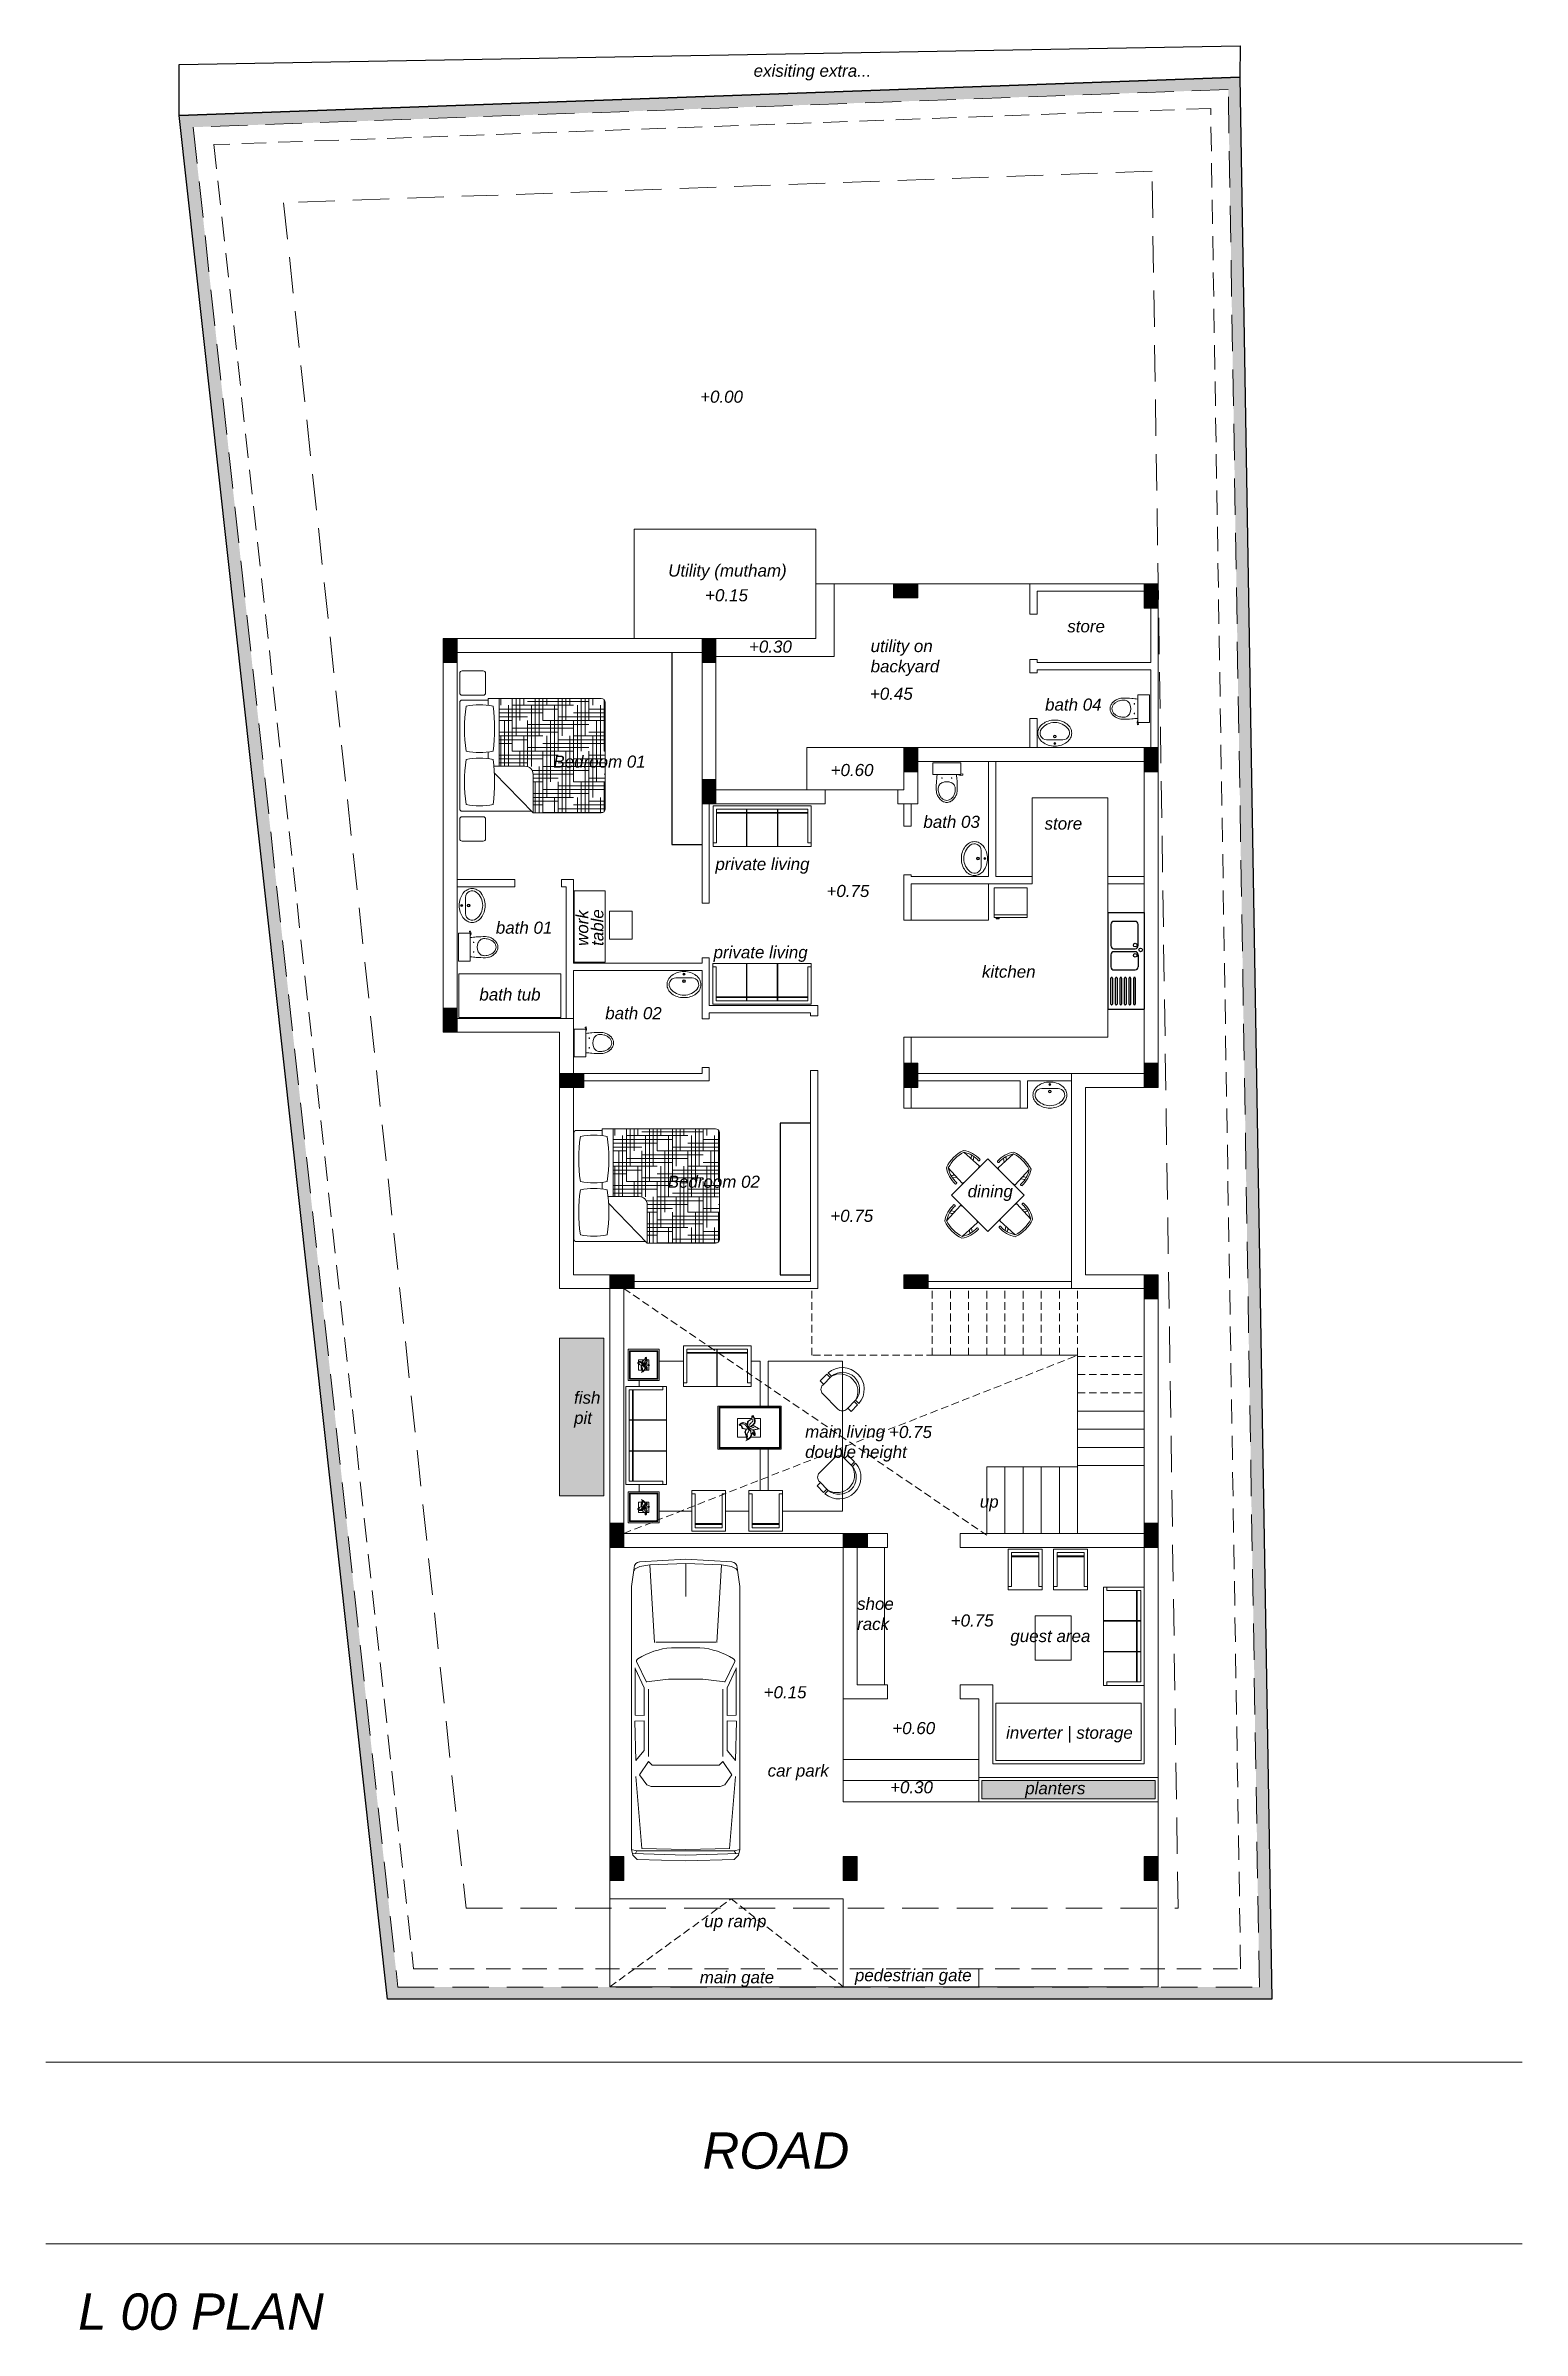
# Model space of a CAD drawing. Header units: millimetres. Extents: x 823088 to 974770, y -118861 to 5314.
# Drawn here: x 950397 to 974770, y -65767 to -28066 of the extents above; entities that cross this region are included whole.
import ezdxf

# ---------------------------------------------------------------- set-up
doc = ezdxf.new("R2010")
doc.units = ezdxf.units.MM
doc.header["$MEASUREMENT"] = 0
doc.linetypes.add('DASHED', pattern=[0.75, 0.5, -0.25])
for name, color, linetype in [('furn', 7, 'Continuous'), ('furniture1', 177, 'Continuous'), ('KITSHEN', 44, 'Continuous'), ('OP-MOB-MOVIL', 8, 'Continuous')]:
    doc.layers.add(name, color=color, linetype=linetype)
doc.layers.add('FURNITURE', color=253, linetype='Continuous', lineweight=5)
doc.styles.get("Standard").update_dxf_attribs({"font": 'arial.ttf'})

msp = doc.modelspace()

# ---------------------------------------------------------------- texts
at = {"color": 31, "lineweight": 30, "true_color": 0xfecc66}
for s, width, insert, char_height, attachment_point in [('{\\fArial|b0|i1|c0|p34;\\C6;exisiting extra...}', 2403.2043, (962082.55, -28379), 200, 1), ('{\\fArial|b0|i1|c0|p34;\\C6;+0.00}', 1658.9623, (961199.39, -33757.75), 200, 1), ('{\\fArial|b0|i1|c0|p34;\\C6;Utility (mutham)}', 2095.5, (960671.89, -36626.7), 200, 1), ('{\\fArial|b0|i1|c0|p34;\\C6;+0.15}', 1658.9623, (961280.89, -37034.75), 200, 1), ('{\\fArial|b0|i1|c0|p34;\\C6;store}', 1658.9623, (967259.39, -37547.2), 200, 1), ('{\\fArial|b0|i1|c0|p34;\\C6;+0.30}', 1658.9623, (962005.89, -37882.25), 200, 1), ('{\\fArial|b0|i1|c0|p34;\\C6;utility on backyard}', 1658.9623, (964013.39, -37873.2), 200, 1), ('{\\fArial|b0|i1|c0|p34;\\C6;+0.45}', 1658.9623, (964001.39, -38659.35), 200, 1), ('{\\fArial|b0|i1|c0|p34;\\C6;bath 04}', 969.2247, (966892.89, -38839.25), 200, 1), ('{\\fArial|b0|i1|c0|p34;\\C6;Bedroom 01}', 1504.269, (958777.46, -39780.09), 200, 1), ('{\\fArial|b0|i1|c0|p34;\\C6;+0.60}', 1658.9623, (963353.39, -39918.75), 200, 1), ('{\\fArial|b0|i1|c0|p34;\\C6;bath 03}', 969.2247, (964884.07, -40774), 200, 1), ('{\\fArial|b0|i1|c0|p34;\\C6;store}', 1658.9623, (966884.07, -40801.54), 200, 1), ('{\\fArial|b0|i1|c0|p34;\\C6;private living}', 1719.0821, (961451.31, -41470.21), 200, 1), ('{\\fArial|b0|i1|c0|p34;\\C6;+0.75}', 1658.9623, (963284.39, -41914.75), 200, 1), ('{\\fArial|b0|i1|c0|p34;\\C6;bath 01}', 1658.9623, (957827.39, -42520.44), 200, 1), ('{\\fArial|b0|i1|c0|p34;\\C6;private living}', 1719.0821, (961421.31, -42925.23), 200, 1), ('{\\fArial|b0|i1|c0|p34;\\C6;kitchen}', 1658.9623, (965850.89, -43246.2), 200, 1), ('{\\fArial|b0|i1|c0|p34;\\C6;bath tub}', 1658.9623, (957555.49, -43622.77), 200, 1), ('{\\fArial|b0|i1|c0|p34;\\C6;bath 02}', 1658.9623, (959633.39, -43931.97), 200, 1), ('{\\fArial|b0|i1|c0|p34;\\C6;Bedroom 02}', 1504.269, (962185.63, -46712.81), 200, 3), ('{\\fArial|b0|i1|c0|p34;\\C6;dining }', 1658.9623, (965614.89, -46870.25), 200, 1), ('{\\fArial|b0|i1|c0|p34;\\C6;+0.75}', 1658.9623, (963347.89, -47275.25), 200, 1), ('{\\fArial|b0|i1|c0|p34;\\C6;fish pit}', 399, (959118.27, -50275.95), 200, 1), ('{\\fArial|b0|i1|c0|p34;\\C6;main living\\Pdouble height}', 2240.5, (962932.33, -50837.53), 200, 1), ('{\\fArial|b0|i1|c0|p34;\\C6;+0.75}', 1658.9623, (964317.39, -50842.75), 200, 1), ('{\\fArial|b0|i1|c0|p34;\\C6;up}', 1658.9623, (965815.39, -51992), 200, 1), ('{\\fArial|b0|i1|c0|p34;\\C6;shoe rack}', 411, (963789.89, -53677.95), 200, 1), ('{\\fArial|b0|i1|c0|p34;\\C6;+0.75}', 1658.9623, (965335.89, -53953.25), 200, 1), ('{\\fArial|b0|i1|c0|p34;\\C6;guest area}', 1741.7345, (966319.84, -54210.22), 200, 1), ('{\\fArial|b0|i1|c0|p34;\\C6;+0.15}', 1658.9623, (962247.89, -55137.75), 200, 1), ('{\\fArial|b0|i1|c0|p34;\\C6;+0.60}', 1658.9623, (964371.44, -55729.26), 200, 1), ('{\\fArial|b0|i1|c0|p34;\\C6;inverter | storage}', 2386.334, (966249.31, -55805.22), 200, 1), ('{\\fArial|b0|i1|c0|p34;\\C6;car park}', 1658.9623, (962313.39, -56430.25), 200, 1), ('{\\fArial|b0|i1|c0|p34;\\C6;+0.30}', 1658.9623, (964334.81, -56705.84), 200, 1), ('{\\fArial|b0|i1|c0|p34;\\C6;planters}', 2386.334, (966564.89, -56720.9), 200, 1), ('{\\fArial|b0|i1|c0|p34;\\C6;up ramp}', 1658.9623, (961267.89, -58914.82), 200, 1), ('{\\fArial|b0|i1|c0|p34;\\C6;main gate}', 1658.9623, (961192.89, -59841.66), 200, 1), ('{\\fArial|b0|i1|c0|p34;\\C6;pedestrian gate}', 3224, (963754.08, -59806.95), 200, 1), ('{\\fArial|b0|i1|c0|p34;\\C6;ROAD}', 1658.9623, (961240.12, -62501.25), 600, 1), ('{\\fArial|b0|i1|c0|p34;\\C6;L 00 PLAN}', 6248.5, (950932.5, -65158.81), 600, 1)]:
    msp.add_mtext_dynamic_manual_height_columns(s, width=width, gutter_width=1, heights=[0], dxfattribs=dict(at, insert=insert, char_height=char_height, attachment_point=attachment_point))
at = {"color": 31, "lineweight": 30, "true_color": 0xfecc66, "insert": (959152.22, -42921.48), "char_height": 200, "attachment_point": 1, "rotation": 90}
msp.add_mtext_dynamic_manual_height_columns('\\pxsm0.75;{\\fArial|b0|i1|c0|p34;\\C6;work table}', width=1002.5539, gutter_width=1, heights=[0], dxfattribs=at)

# ---------------------------------------------------------------- blocks, each defined once
blk = doc.blocks.new('sofa')
at = {"layer": 'FURNITURE', "color": 251, "true_color": 0x636466}
for p, q in [((391952, 27667), (393573, 27667)), ((391952, 27463), (391952, 27667)), ((392008, 27611), (392504, 27611)), ((392008, 27052), (392008, 27611)), ((392008, 27555), (392504, 27555)), ((392008, 27542), (392504, 27542)), ((392504, 26996), (392504, 27611)), ((392504, 27611), (392511, 27611)), ((392511, 26996), (392511, 27611)), ((392511, 27611), (393014, 27611)), ((392511, 27555), (393014, 27555)), ((392511, 27542), (393014, 27542)), ((393014, 26996), (393014, 27611)), ((393014, 27611), (393021, 27611)), ((393021, 26996), (393021, 27611)), ((393517, 27611), (393021, 27611)), ((393517, 27555), (393021, 27555)), ((393517, 27542), (393021, 27542)), ((393517, 27052), (393517, 27611)), ((393573, 26996), (393573, 27667)), ((391952, 26996), (391952, 27462)), ((392008, 27052), (391952, 27052)), ((392504, 26996), (391952, 26996)), ((392504, 26996), (392511, 26996)), ((392511, 26996), (393014, 26996)), ((393014, 26996), (393021, 26996)), ((393021, 26996), (393573, 26996)), ((393517, 27052), (393573, 27052))]:
    blk.add_line(p, q, dxfattribs=at)
blk = doc.blocks.new('toilet-1')
at = {"color": 0, "linetype": 'ByBlock'}
for p, q in [((-0.23, -0.02), (-0.23, -0.212)), ((0.23, -0.02), (-0.23, -0.02)), ((-0.23, -0.212), (0.23, -0.212)), ((-0.089, -0.268), (-0.07, -0.268)), ((-0.079, -0.259), (-0.079, -0.278)), ((0.089, -0.268), (0.07, -0.268)), ((0.079, -0.259), (0.079, -0.278)), ((0.192, -0.214), (0.221, -0.225)), ((0.221, -0.225), (0.266, -0.219)), ((0.23, -0.02), (0.23, -0.212)), ((0.263, -0.2), (0.23, -0.204)), ((0.266, -0.219), (0.263, -0.2)), ((0, -0.638), (0, -0.638))]:
    blk.add_line(p, q, dxfattribs=at)
for centre, radius, start, end in [((1.737, -0.452), 1.911, 175.7698, 180.3758), ((3.527, -0.624), 3.709, 173.6925, 175.1593), ((-0.031, -0.446), 0.111, 113.8997, 145.1485), ((0, -0.517), 0.188, 66.0939, 113.9061), ((0.031, -0.446), 0.111, 34.8515, 66.1003), ((-3.527, -0.624), 3.709, 4.8413, 6.3171), ((-1.737, -0.452), 1.911, 359.6242, 4.2302), ((0.035, -0.463), 0.209, 180.3747, 194.3375), ((0.055, -0.458), 0.23, 194.3353, 209.622), ((0.065, -0.452), 0.241, 209.6273, 224.5489), ((0.098, -0.45), 0.239, 175.8862, 195.5931), ((-0.041, -0.44), 0.0996, 145.1497, 175.881), ((0.096, -0.45), 0.237, 195.5969, 209.3771), ((0.023, -0.491), 0.153, 209.3871, 226.5438), ((0.018, -0.499), 0.175, 224.552, 245.714), ((0.015, -0.5), 0.142, 226.5501, 246.5527), ((0, -0.538), 0.132, 245.5845, 269.8782), ((0, -0.535), 0.103, 246.5493, 270.0042), ((0, -0.535), 0.103, 269.9958, 293.4507), ((0, -0.538), 0.132, 270.1216, 294.4153), ((-0.015, -0.5), 0.142, 293.4473, 313.4499), ((-0.018, -0.499), 0.175, 294.2865, 315.4485), ((-0.023, -0.491), 0.153, 313.4562, 330.6129), ((-0.065, -0.452), 0.241, 315.4504, 330.372), ((-0.096, -0.45), 0.237, 330.6229, 344.4031), ((0.041, -0.44), 0.0996, 4.119, 34.8503), ((-0.098, -0.45), 0.239, 344.4069, 4.1138), ((-0.055, -0.458), 0.23, 330.3788, 345.6655), ((-0.035, -0.463), 0.209, 345.6614, 359.6243)]:
    blk.add_arc(centre, radius, start, end, dxfattribs=at)
blk = doc.blocks.new('MAT-P01')
for p, q in [((0.009, 0.846), (0.247, 0.846)), ((0.374, 0.846), (1.674, 0.846)), ((1.792, 0.846), (2.031, 0.846)), ((-0.021, 0.816), (-0.021, 0.56)), ((0.277, 0.816), (0.277, 0.56)), ((0.344, 0.816), (0.344, -0.032)), ((1.704, 0.816), (1.704, 0.5)), ((1.762, 0.816), (1.762, 0.56)), ((2.061, 0.816), (2.061, 0.56)), ((0.009, 0.53), (0.247, 0.53)), ((0.815, 0.423), (0.324, -0.051)), ((0.895, 0.429), (0.895, 0.049)), ((0.895, 0.364), (1.724, 0.364)), ((0.895, 0.364), (0.895, 0.049)), ((0.895, 0.364), (1.724, 0.364)), ((0.988, 0.5), (1.069, 0.5)), ((1.639, 0.5), (1.724, 0.5)), ((1.724, 0.5), (1.724, -0.884)), ((1.724, 0.364), (1.724, -0.884)), ((1.792, 0.53), (2.031, 0.53)), ((0.324, -0.051), (0.795, -0.051)), ((0.324, -0.051), (0.324, -0.884)), ((0.374, -0.934), (1.674, -0.934))]:
    blk.add_line(p, q)
for centre, radius, start, end in [((0.009, 0.816), 0.03, 90, 180), ((0.247, 0.816), 0.03, 0, 90), ((0.374, 0.816), 0.03, 90, 180), ((1.674, 0.816), 0.03, 0, 90), ((1.792, 0.816), 0.03, 90, 180), ((2.031, 0.816), 0.03, 0, 90), ((0.009, 0.56), 0.03, 180, 270), ((0.247, 0.56), 0.03, 270, 0), ((1.225, 0.603), 0.814, 168.373, 191.627), ((0.703, -1.144), 1.931, 81.8162, 98.1838), ((0.181, 0.603), 0.814, 348.373, 11.627), ((1.877, 0.603), 0.814, 168.373, 191.627), ((1.354, -1.144), 1.931, 81.8162, 98.1838), ((0.832, 0.603), 0.814, 348.373, 11.627), ((1.792, 0.56), 0.03, 180, 270), ((2.031, 0.56), 0.03, 270, 0), ((0.703, 2.35), 1.931, 261.8162, 278.1838), ((1.354, 2.35), 1.931, 261.8162, 278.1838), ((0.795, 0.049), 0.1, 270, 0), ((0.374, -0.884), 0.05, 180, 270), ((1.674, -0.884), 0.05, 270, 0)]:
    blk.add_arc(centre, radius, start, end)
at = {"layer": 'FURNITURE', "color": 251, "lineweight": 5, "true_color": 0x636466, "transparency": 33554559}
for p, q in [((0.895, 0.344), (1.265, 0.344)), ((0.895, 0.298), (1.453, 0.298)), ((0.937, 0.364), (0.937, 0.016)), ((0.984, 0.364), (0.984, -0.171)), ((1.031, 0.364), (1.031, -0.359)), ((1.172, 0.364), (1.172, 0.204)), ((1.219, 0.364), (1.219, 0.016)), ((1.265, 0.364), (1.265, -0.171)), ((1.312, 0.364), (1.312, -0.359)), ((1.453, 0.364), (1.453, 0.204)), ((1.5, 0.364), (1.5, 0.016)), ((1.547, 0.364), (1.547, -0.171)), ((1.594, 0.364), (1.594, -0.359)), ((1.64, 0.344), (1.724, 0.344)), ((0.889, 0.016), (1.453, 0.016)), ((0.895, 0.251), (1.64, 0.251)), ((0.895, 0.11), (1.078, 0.11)), ((0.895, 0.063), (1.265, 0.063)), ((1.078, 0.204), (1.078, -0.546)), ((1.078, 0.204), (1.724, 0.204)), ((1.125, 0.016), (1.125, -0.734)), ((1.265, 0.157), (1.724, 0.157)), ((1.359, 0.204), (1.359, -0.546)), ((1.406, 0.016), (1.406, -0.734)), ((1.453, 0.11), (1.724, 0.11)), ((1.64, 0.204), (1.64, -0.546)), ((1.64, 0.063), (1.724, 0.063)), ((1.687, 0.016), (1.687, -0.734)), ((0.324, -0.077), (0.703, -0.077)), ((0.324, -0.124), (0.89, -0.124)), ((0.324, -0.265), (0.328, -0.265)), ((0.328, -0.171), (0.328, -0.904)), ((0.328, -0.171), (1.078, -0.171)), ((0.422, -0.051), (0.422, -0.171)), ((0.469, -0.051), (0.469, -0.359)), ((0.515, -0.051), (0.515, -0.546)), ((0.515, -0.218), (1.265, -0.218)), ((0.562, -0.051), (0.562, -0.734)), ((0.609, -0.171), (0.609, -0.921)), ((0.703, -0.051), (0.703, -0.171)), ((0.703, -0.265), (1.453, -0.265)), ((0.75, -0.051), (0.75, -0.359)), ((0.797, -0.051), (0.797, -0.546)), ((0.844, -0.038), (0.844, -0.734)), ((0.89, -0.031), (1.64, -0.031)), ((0.89, -0.171), (0.89, -0.921)), ((1.078, -0.077), (1.724, -0.077)), ((1.172, -0.171), (1.172, -0.921)), ((1.265, -0.124), (1.724, -0.124)), ((1.453, -0.171), (1.453, -0.921)), ((1.453, -0.171), (1.724, -0.171)), ((1.64, -0.218), (1.724, -0.218)), ((0.324, -0.312), (0.515, -0.312)), ((0.324, -0.359), (0.703, -0.359)), ((0.324, -0.406), (0.89, -0.406)), ((0.324, -0.546), (0.328, -0.546)), ((0.328, -0.452), (1.078, -0.452)), ((0.375, -0.359), (0.375, -0.934)), ((0.422, -0.546), (0.422, -0.934)), ((0.515, -0.499), (1.265, -0.499)), ((0.656, -0.359), (0.656, -0.934)), ((0.703, -0.546), (0.703, -0.934)), ((0.703, -0.546), (1.453, -0.546)), ((0.89, -0.312), (1.64, -0.312)), ((0.937, -0.359), (0.937, -0.934)), ((0.984, -0.546), (0.984, -0.934)), ((1.078, -0.359), (1.724, -0.359)), ((1.219, -0.359), (1.219, -0.934)), ((1.265, -0.406), (1.724, -0.406)), ((1.265, -0.546), (1.265, -0.934)), ((1.453, -0.452), (1.724, -0.452)), ((1.5, -0.359), (1.5, -0.934)), ((1.547, -0.546), (1.547, -0.934)), ((1.64, -0.499), (1.724, -0.499)), ((0.324, -0.593), (0.515, -0.593)), ((0.324, -0.64), (0.703, -0.64)), ((0.324, -0.687), (0.89, -0.687)), ((0.324, -0.827), (0.328, -0.827)), ((0.328, -0.734), (1.078, -0.734)), ((0.469, -0.734), (0.469, -0.934)), ((0.515, -0.781), (1.265, -0.781)), ((0.703, -0.827), (1.453, -0.827)), ((0.75, -0.734), (0.75, -0.934)), ((0.89, -0.593), (1.64, -0.593)), ((1.031, -0.734), (1.031, -0.934)), ((1.078, -0.64), (1.724, -0.64)), ((1.265, -0.687), (1.724, -0.687)), ((1.312, -0.734), (1.312, -0.934)), ((1.453, -0.734), (1.724, -0.734)), ((1.594, -0.734), (1.594, -0.934)), ((1.64, -0.781), (1.724, -0.781)), ((0.324, -0.874), (0.515, -0.874)), ((0.341, -0.921), (0.703, -0.921)), ((0.515, -0.921), (0.515, -0.934)), ((0.797, -0.921), (0.797, -0.934)), ((0.89, -0.874), (1.64, -0.874)), ((1.078, -0.921), (1.078, -0.934)), ((1.078, -0.921), (1.707, -0.921)), ((1.359, -0.921), (1.359, -0.934)), ((1.64, -0.921), (1.64, -0.934))]:
    blk.add_line(p, q, dxfattribs=at)
blk = doc.blocks.new('wash-7')
at = {"color": 0, "linetype": 'ByBlock'}
blk.add_line((0.134, -0.105), (-0.134, -0.105), dxfattribs=at)
for centre, radius in [((0, -0.157), 0.023), ((0, -0.042), 0.0169), ((0, -0.157), 0.0155), ((0, -0.042), 0.0094)]:
    blk.add_circle(centre, radius, dxfattribs=at)
for centre, radius, start, end in [((0, -0.363), 0.363, 90, 107.6436), ((0, -0.363), 0.363, 72.3564, 90), ((-0.113, -0.215), 0.167, 151.6558, 180), ((-0.113, -0.215), 0.167, 180, 208.3442), ((-0.059, -0.244), 0.229, 127.5191, 151.6558), ((-0.059, -0.186), 0.229, 208.3442, 232.4809), ((-0.134, -0.215), 0.11, 90, 218.2805), ((0, -0.109), 0.281, 218.2805, 321.7195), ((-0.023, -0.291), 0.287, 107.6436, 127.5191), ((-0.023, -0.139), 0.287, 232.4809, 252.3564), ((0.023, -0.291), 0.287, 52.4809, 72.3564), ((0.023, -0.139), 0.287, 287.6436, 307.5191), ((0.134, -0.215), 0.11, 321.7195, 90), ((0.059, -0.244), 0.229, 28.3442, 52.4809), ((0.059, -0.186), 0.229, 307.5191, 331.6558), ((0.113, -0.215), 0.167, 0, 28.3442), ((0.113, -0.215), 0.167, 331.6558, 0), ((0, -0.067), 0.363, 252.3564, 270), ((0, -0.067), 0.363, 270, 287.6436)]:
    blk.add_arc(centre, radius, start, end, dxfattribs=at)
blk = doc.blocks.new('ps sin 04')
at = {"layer": 'furn', "color": 8}
for p, q in [((5611.6, 537.2), (5611.6, 502.2)), ((5651.6, 542.2), (5616.6, 542.2)), ((5656.6, 502.2), (5656.6, 537.2)), ((5661.6, 537.2), (5661.6, 502.2)), ((5666.6, 542.2), (5686.6, 542.2)), ((5691.6, 502.2), (5691.6, 537.2)), ((5616.6, 497.2), (5651.6, 497.2)), ((5666.6, 497.2), (5686.6, 497.2))]:
    blk.add_line(p, q, dxfattribs=at)
for centre in [(5650.6, 537.2), (5658.6, 546.2), (5667.6, 537.2)]:
    blk.add_circle(centre, 3, dxfattribs=at)
for centre, start, end in [((5616.6, 537.2), 90, 180), ((5651.6, 537.2), 0, 90), ((5666.6, 537.2), 90, 180), ((5686.6, 537.2), 0, 90), ((5616.6, 502.2), 180, 270), ((5651.6, 502.2), 270, 0), ((5666.6, 502.2), 180, 270), ((5686.6, 502.2), 270, 0)]:
    blk.add_arc(centre, 5, start, end, dxfattribs=at)
at = {"layer": 'furniture1'}
for p, q in [((5704.1, 535.7), (5704.1, 536.2)), ((5704.1, 528.2), (5704.1, 528.7)), ((5705.1, 537.2), (5748.1, 537.2)), ((5748.1, 534.7), (5705.1, 534.7)), ((5705.1, 529.7), (5748.1, 529.7)), ((5749.1, 536.2), (5749.1, 535.7)), ((5749.1, 528.7), (5749.1, 528.2)), ((5704.1, 520.7), (5704.1, 521.2)), ((5704.1, 513.2), (5704.1, 513.7)), ((5704.1, 505.7), (5704.1, 506.2)), ((5704.1, 498.2), (5704.1, 498.7)), ((5748.1, 527.2), (5705.1, 527.2)), ((5705.1, 522.2), (5748.1, 522.2)), ((5748.1, 519.7), (5705.1, 519.7)), ((5705.1, 514.7), (5748.1, 514.7)), ((5748.1, 512.2), (5705.1, 512.2)), ((5705.1, 507.2), (5748.1, 507.2)), ((5748.1, 504.7), (5705.1, 504.7)), ((5705.1, 499.7), (5748.1, 499.7)), ((5748.1, 497.2), (5705.1, 497.2)), ((5749.1, 521.2), (5749.1, 520.7)), ((5749.1, 513.7), (5749.1, 513.2)), ((5749.1, 506.2), (5749.1, 505.7)), ((5749.1, 498.7), (5749.1, 498.2))]:
    blk.add_line(p, q, dxfattribs=at)
for centre, start, end in [((5705.1, 536.2), 90, 180), ((5705.1, 535.7), 180, 270), ((5705.1, 528.7), 90, 180), ((5705.1, 528.2), 180, 270), ((5748.1, 536.2), 0, 90), ((5748.1, 535.7), 270, 0), ((5748.1, 528.7), 0, 90), ((5748.1, 528.2), 270, 0), ((5705.1, 521.2), 90, 180), ((5705.1, 520.7), 180, 270), ((5705.1, 513.7), 90, 180), ((5705.1, 513.2), 180, 270), ((5705.1, 506.2), 90, 180), ((5705.1, 505.7), 180, 270), ((5705.1, 498.7), 90, 180), ((5705.1, 498.2), 180, 270), ((5748.1, 521.2), 0, 90), ((5748.1, 520.7), 270, 360), ((5748.1, 513.7), 0, 90), ((5748.1, 513.2), 270, 360), ((5748.1, 506.2), 0, 90), ((5748.1, 505.7), 270, 360), ((5748.1, 498.7), 0, 90), ((5748.1, 498.2), 270, 0)]:
    blk.add_arc(centre, 1, start, end, dxfattribs=at)
at = {"layer": 'KITSHEN', "color": 67}
for p, q in [((5596.6, 552.2), (5756.6, 552.2)), ((5596.6, 492.2), (5596.6, 552.2)), ((5756.6, 492.2), (5756.6, 552.2)), ((5596.6, 492.2), (5756.6, 492.2))]:
    blk.add_line(p, q, dxfattribs=at)
blk = doc.blocks.new('SILLA')
at = {"layer": 'FURNITURE'}
for p, q in [((478.572, 333.487), (478.629, 333.443)), ((478.621, 333.309), (478.64, 333.653)), ((479.021, 333.309), (479.003, 333.653)), ((479.071, 333.487), (479.014, 333.443))]:
    blk.add_line(p, q, dxfattribs=at)
for centre, radius, start, end in [((478.995, 333.41), 0.46, 144.3343, 183.9715), ((478.821, 333.087), 0.624, 71.3205, 108.6795), ((478.821, 333.087), 0.594, 72.2576, 107.7424), ((478.648, 333.41), 0.46, 356.0285, 35.6657), ((478.551, 333.388), 0.0174, 214.4526, 333.4904), ((478.995, 333.41), 0.43, 145.6187, 183.9715), ((478.578, 333.465), 0.0569, 21.4004, 88.2071), ((478.821, 333.949), 0.67, 252.6383, 256.821), ((478.821, 333.949), 0.67, 283.179, 287.3617), ((478.648, 333.41), 0.43, 356.0285, 34.3813), ((479.065, 333.465), 0.0569, 91.7929, 158.5996), ((479.092, 333.388), 0.0174, 206.5096, 325.5474)]:
    blk.add_arc(centre, radius, start, end, dxfattribs=at)
blk = doc.blocks.new('outdoor seating')
at = {"layer": 'FURNITURE'}
blk.add_lwpolyline([(268.499, 170.351), (269.1, 170.952), (269.701, 170.351), (269.1, 169.75), (268.499, 170.351)], dxfattribs=at)
at = {"layer": 'FURNITURE', "xscale": -1}
for p, rotation in [((843.08, 273.58), 45), ((165.897, 744.304), 134.9999999999999)]:
    blk.add_blockref('SILLA', p, dxfattribs=dict(at, rotation=rotation))
at = {"layer": 'FURNITURE'}
for p, rotation in [((-304.853, 273.553), 315), ((372.329, 744.331), 225)]:
    blk.add_blockref('SILLA', p, dxfattribs=dict(at, rotation=rotation))
blk = doc.blocks.new('BED 02')
at = {"layer": 'FURNITURE'}
for p, q in [((379042, 22318), (379042, 20563)), ((379083, 22358), (380227, 22358)), ((379614, 21723), (380253, 22385)), ((380253, 22385), (380253, 21749)), ((380253, 22385), (381378, 22385)), ((381445, 22318), (381445, 20563)), ((379605, 21614), (380118, 21614)), ((379693, 21614), (379693, 20495)), ((379693, 21614), (380118, 21614)), ((379693, 21614), (379693, 20495)), ((379509, 21489), (379509, 21379)), ((379083, 20522), (379509, 20522)), ((379509, 20609), (379509, 20495)), ((379509, 20495), (381378, 20495)), ((379693, 20495), (381378, 20495))]:
    blk.add_line(p, q, dxfattribs=at)
at = {"layer": 'FURNITURE', "color": 251, "lineweight": 5, "true_color": 0x636466, "transparency": 33554559}
for p, q in [((380253, 22253), (380416, 22253)), ((380289, 22385), (380289, 21873)), ((380352, 22385), (380352, 21620)), ((380416, 22380), (381405, 22380)), ((380416, 22380), (380416, 21367)), ((380542, 22385), (380542, 22380)), ((380606, 22385), (380606, 22126)), ((380669, 22385), (380669, 21873)), ((380669, 22316), (381445, 22316)), ((380732, 22385), (380732, 21620)), ((380795, 22380), (380795, 21367)), ((380922, 22385), (380922, 22380)), ((380922, 22253), (381445, 22253)), ((380985, 22385), (380985, 22126)), ((381048, 22385), (381048, 21873)), ((381112, 22385), (381112, 21620)), ((381175, 22380), (381175, 21367)), ((381302, 22385), (381302, 22380)), ((381365, 22385), (381365, 22126)), ((381428, 22362), (381428, 21873)), ((380253, 22190), (380669, 22190)), ((380253, 22126), (380922, 22126)), ((380253, 22063), (381175, 22063)), ((380253, 21873), (380416, 21873)), ((380416, 22000), (381428, 22000)), ((380479, 22126), (380479, 21114)), ((380542, 21873), (380542, 20861)), ((380669, 21937), (381445, 21937)), ((380859, 22126), (380859, 21114)), ((380922, 21873), (381445, 21873)), ((380922, 21873), (380922, 20861)), ((381175, 22190), (381445, 22190)), ((381238, 22126), (381238, 21114)), ((381302, 21873), (381302, 20861)), ((381428, 22126), (381445, 22126)), ((379693, 21557), (380163, 21557)), ((379693, 21494), (380416, 21494)), ((379720, 21614), (379720, 21114)), ((379783, 21614), (379783, 20861)), ((379846, 21614), (379846, 20608)), ((380036, 21614), (380036, 21367)), ((380099, 21614), (380099, 21114)), ((380163, 21622), (380163, 20861)), ((380226, 21620), (380226, 20608)), ((380236, 21683), (381175, 21683)), ((380253, 21810), (380669, 21810)), ((380253, 21747), (380922, 21747)), ((380416, 21620), (381428, 21620)), ((380606, 21620), (380606, 20608)), ((380669, 21557), (381445, 21557)), ((380922, 21494), (381445, 21494)), ((380985, 21620), (380985, 20608)), ((381175, 21810), (381445, 21810)), ((381365, 21620), (381365, 20608)), ((381428, 21747), (381445, 21747)), ((379693, 21430), (380669, 21430)), ((379693, 21241), (379909, 21241)), ((379693, 21177), (380163, 21177)), ((379693, 21114), (380416, 21114)), ((379909, 21367), (380922, 21367)), ((379909, 21367), (379909, 20495)), ((379973, 21114), (379973, 20495)), ((380163, 21304), (381175, 21304)), ((380289, 21367), (380289, 20495)), ((380352, 21114), (380352, 20495)), ((380416, 21241), (381428, 21241)), ((380669, 21367), (380669, 20495)), ((380669, 21177), (381445, 21177)), ((380732, 21114), (380732, 20495)), ((380922, 21114), (381445, 21114)), ((381048, 21367), (381048, 20495)), ((381112, 21114), (381112, 20495)), ((381175, 21430), (381445, 21430)), ((381428, 21367), (381445, 21367)), ((381428, 21367), (381428, 20518)), ((379693, 21051), (380669, 21051)), ((379693, 20861), (379909, 20861)), ((379693, 20798), (380163, 20798)), ((379909, 20987), (380922, 20987)), ((380036, 20861), (380036, 20495)), ((380163, 20924), (381175, 20924)), ((380416, 20861), (381428, 20861)), ((380416, 20861), (380416, 20495)), ((380669, 20798), (381445, 20798)), ((380795, 20861), (380795, 20495)), ((381175, 21051), (381445, 21051)), ((381175, 20861), (381175, 20495)), ((381428, 20987), (381445, 20987)), ((379693, 20734), (380416, 20734)), ((379693, 20671), (380669, 20671)), ((379720, 20608), (379720, 20495)), ((379909, 20608), (380922, 20608)), ((380099, 20608), (380099, 20495)), ((380163, 20544), (381175, 20544)), ((380479, 20608), (380479, 20495)), ((380859, 20608), (380859, 20495)), ((380922, 20734), (381445, 20734)), ((381175, 20671), (381445, 20671)), ((381238, 20608), (381238, 20495)), ((381428, 20608), (381445, 20608))]:
    blk.add_line(p, q, dxfattribs=at)
at = {"layer": 'FURNITURE'}
for centre, radius, start, end in [((379083, 22318), 40.5, 90, 180), ((381728, 21873), 2606, 171.8162, 188.1838), ((379370, 21168), 1099, 78.373, 101.627), ((377012, 21873), 2606, 351.8162, 8.1838), ((381378, 22318), 67.5, 0, 90), ((379370, 22578), 1099, 258.373, 281.627), ((380118, 21749), 135, 270, 0), ((381728, 20994), 2606, 171.8162, 188.1838), ((379370, 20289), 1099, 78.373, 101.627), ((377012, 20994), 2606, 351.8162, 8.1838), ((379083, 20563), 40.5, 180, 270), ((379370, 21699), 1099, 258.373, 281.627), ((381378, 20563), 67.5, 270, 0)]:
    blk.add_arc(centre, radius, start, end, dxfattribs=at)
blk = doc.blocks.new('sdsd')
at = {"layer": 'FURNITURE'}
for p, q in [((315.61, 169.067), (315.61, 168.576)), ((316.154, 169.067), (315.61, 169.067)), ((316.154, 168.576), (316.154, 169.067)), ((315.61, 168.621), (316.154, 168.621)), ((315.61, 168.576), (316.154, 168.576)), ((315.643, 168.566), (315.643, 168.556)), ((315.69, 168.566), (315.643, 168.566)), ((315.643, 168.556), (315.69, 168.556)), ((315.69, 168.556), (315.69, 168.566))]:
    blk.add_line(p, q, dxfattribs=at)
blk = doc.blocks.new('A$C250B5F84')
at = {"layer": 'FURNITURE', "color": 251, "true_color": 0x636466}
for p, q in [((-3.383, 1.207), (-3.385, 1.206)), ((-3.385, 1.206), (-3.378, 1.202)), ((-3.378, 1.214), (-3.383, 1.207)), ((-3.37, 1.219), (-3.378, 1.214)), ((-3.378, 1.202), (-3.371, 1.201)), ((-3.364, 1.217), (-3.371, 1.212)), ((-3.371, 1.212), (-3.371, 1.211)), ((-3.371, 1.201), (-3.364, 1.199)), ((-3.363, 1.225), (-3.37, 1.219)), ((-3.344, 1.217), (-3.364, 1.217)), ((-3.364, 1.199), (-3.361, 1.192)), ((-3.357, 1.228), (-3.363, 1.225)), ((-3.361, 1.192), (-3.357, 1.179)), ((-3.349, 1.23), (-3.357, 1.228)), ((-3.357, 1.179), (-3.35, 1.173)), ((-3.35, 1.173), (-3.338, 1.169)), ((-3.342, 1.229), (-3.349, 1.23)), ((-3.338, 1.216), (-3.344, 1.217)), ((-3.334, 1.228), (-3.342, 1.229)), ((-3.331, 1.212), (-3.338, 1.216)), ((-3.338, 1.169), (-3.323, 1.167)), ((-3.328, 1.226), (-3.334, 1.228)), ((-3.324, 1.207), (-3.331, 1.212)), ((-3.321, 1.222), (-3.328, 1.226)), ((-3.325, 1.147), (-3.328, 1.14)), ((-3.328, 1.14), (-3.328, 1.133)), ((-3.328, 1.133), (-3.323, 1.12)), ((-3.322, 1.153), (-3.325, 1.147)), ((-3.318, 1.2), (-3.324, 1.207)), ((-3.323, 1.167), (-3.31, 1.169)), ((-3.318, 1.161), (-3.322, 1.153)), ((-3.314, 1.217), (-3.321, 1.222)), ((-3.309, 1.187), (-3.318, 1.2)), ((-3.311, 1.166), (-3.318, 1.161)), ((-3.303, 1.203), (-3.314, 1.217)), ((-3.304, 1.169), (-3.311, 1.166)), ((-3.31, 1.169), (-3.303, 1.169)), ((-3.302, 1.181), (-3.309, 1.187)), ((-3.304, 1.221), (-3.305, 1.215)), ((-3.305, 1.215), (-3.304, 1.208)), ((-3.303, 1.229), (-3.304, 1.221)), ((-3.304, 1.208), (-3.303, 1.2)), ((-3.298, 1.133), (-3.304, 1.12)), ((-3.302, 1.236), (-3.303, 1.229)), ((-3.296, 1.183), (-3.303, 1.203)), ((-3.303, 1.2), (-3.302, 1.196)), ((-3.303, 1.169), (-3.295, 1.173)), ((-3.296, 1.243), (-3.302, 1.236)), ((-3.295, 1.174), (-3.302, 1.181)), ((-3.293, 1.14), (-3.298, 1.133)), ((-3.276, 1.256), (-3.296, 1.243)), ((-3.294, 1.176), (-3.296, 1.183)), ((-3.295, 1.173), (-3.292, 1.176)), ((-3.295, 1.173), (-3.294, 1.167)), ((-3.294, 1.167), (-3.29, 1.153)), ((-3.291, 1.177), (-3.293, 1.176)), ((-3.293, 1.176), (-3.29, 1.169)), ((-3.293, 1.174), (-3.287, 1.168)), ((-3.29, 1.147), (-3.293, 1.14)), ((-3.264, 1.195), (-3.291, 1.177)), ((-3.291, 1.186), (-3.287, 1.193)), ((-3.29, 1.174), (-3.276, 1.172)), ((-3.29, 1.169), (-3.279, 1.156)), ((-3.29, 1.153), (-3.29, 1.147)), ((-3.287, 1.193), (-3.277, 1.214)), ((-3.287, 1.168), (-3.281, 1.162)), ((-3.281, 1.162), (-3.274, 1.158)), ((-3.279, 1.156), (-3.273, 1.148)), ((-3.277, 1.214), (-3.273, 1.22)), ((-3.27, 1.259), (-3.276, 1.256)), ((-3.276, 1.172), (-3.27, 1.173)), ((-3.274, 1.158), (-3.267, 1.157)), ((-3.273, 1.22), (-3.266, 1.227)), ((-3.273, 1.189), (-3.267, 1.196)), ((-3.273, 1.148), (-3.271, 1.141)), ((-3.271, 1.141), (-3.27, 1.134)), ((-3.263, 1.265), (-3.27, 1.259)), ((-3.27, 1.173), (-3.262, 1.176)), ((-3.27, 1.134), (-3.267, 1.128)), ((-3.267, 1.196), (-3.247, 1.209)), ((-3.267, 1.157), (-3.26, 1.157)), ((-3.266, 1.227), (-3.26, 1.232)), ((-3.257, 1.197), (-3.264, 1.195)), ((-3.258, 1.285), (-3.263, 1.272)), ((-3.263, 1.272), (-3.263, 1.265)), ((-3.262, 1.176), (-3.255, 1.179)), ((-3.26, 1.232), (-3.254, 1.239)), ((-3.26, 1.157), (-3.252, 1.158)), ((-3.257, 1.292), (-3.258, 1.285)), ((-3.258, 1.143), (-3.256, 1.137)), ((-3.254, 1.299), (-3.257, 1.292)), ((-3.243, 1.197), (-3.257, 1.197)), ((-3.256, 1.137), (-3.25, 1.132)), ((-3.255, 1.179), (-3.248, 1.181)), ((-3.248, 1.294), (-3.254, 1.298)), ((-3.254, 1.239), (-3.251, 1.246)), ((-3.252, 1.158), (-3.245, 1.158)), ((-3.251, 1.246), (-3.25, 1.253)), ((-3.248, 1.26), (-3.25, 1.265)), ((-3.25, 1.253), (-3.248, 1.26)), ((-3.25, 1.152), (-3.243, 1.148)), ((-3.25, 1.132), (-3.243, 1.127)), ((-3.242, 1.28), (-3.248, 1.294)), ((-3.248, 1.181), (-3.242, 1.181)), ((-3.247, 1.209), (-3.241, 1.216)), ((-3.245, 1.158), (-3.19, 1.167)), ((-3.19, 1.167), (-3.243, 1.197)), ((-3.243, 1.148), (-3.238, 1.14)), ((-3.239, 1.274), (-3.242, 1.28)), ((-3.242, 1.181), (-3.235, 1.178)), ((-3.241, 1.216), (-3.235, 1.224)), ((-3.236, 1.267), (-3.239, 1.274)), ((-3.238, 1.14), (-3.235, 1.133)), ((-3.232, 1.254), (-3.236, 1.267)), ((-3.235, 1.224), (-3.232, 1.237)), ((-3.235, 1.133), (-3.233, 1.127)), ((-3.232, 1.237), (-3.232, 1.254)), ((-2.629, 0.82), (-2.629, 1.491)), ((-2.629, 1.491), (-1.512, 1.491)), ((-2.573, 0.876), (-2.573, 1.435)), ((-2.573, 1.435), (-2.078, 1.435)), ((-2.573, 1.379), (-2.078, 1.379)), ((-2.573, 1.365), (-2.078, 1.365)), ((-2.078, 0.82), (-2.078, 1.435)), ((-2.071, 0.82), (-2.071, 1.435)), ((-2.071, 1.435), (-1.568, 1.435)), ((-2.071, 1.379), (-1.568, 1.379)), ((-2.071, 1.365), (-1.568, 1.365)), ((-1.568, 1.435), (-1.568, 0.876)), ((-1.512, 1.491), (-1.512, 0.82)), ((-3.58, -0.801), (-3.58, 0.819)), ((-2.91, 0.819), (-3.58, 0.819)), ((-2.966, 0.763), (-3.524, 0.763)), ((-3.524, 0.763), (-3.524, 0.268)), ((-3.468, 0.763), (-3.468, 0.268)), ((-3.455, 0.763), (-3.455, 0.268)), ((-3.323, 1.12), (-3.32, 1.113)), ((-3.32, 1.113), (-3.319, 1.106)), ((-3.319, 1.106), (-3.315, 1.1)), ((-3.312, 1.053), (-3.318, 1.048)), ((-3.315, 1.1), (-3.313, 1.086)), ((-3.313, 1.086), (-3.311, 1.08)), ((-3.309, 1.06), (-3.312, 1.053)), ((-3.311, 1.08), (-3.309, 1.066)), ((-3.309, 1.057), (-3.31, 1.056)), ((-3.309, 1.066), (-3.309, 1.06)), ((-3.302, 1.063), (-3.309, 1.057)), ((-3.304, 1.12), (-3.305, 1.113)), ((-3.305, 1.113), (-3.305, 1.106)), ((-3.305, 1.106), (-3.303, 1.1)), ((-3.303, 1.1), (-3.301, 1.086)), ((-3.301, 1.064), (-3.302, 1.063)), ((-3.301, 1.086), (-3.301, 1.084)), ((-3.294, 1.07), (-3.301, 1.064)), ((-3.287, 1.074), (-3.294, 1.07)), ((-3.274, 1.087), (-3.287, 1.074)), ((-3.272, 1.094), (-3.274, 1.087)), ((-3.269, 1.101), (-3.272, 1.094)), ((-3.266, 1.114), (-3.269, 1.101)), ((-3.267, 1.128), (-3.267, 1.121)), ((-3.267, 1.121), (-3.266, 1.114)), ((-3.263, 1.122), (-3.264, 1.122)), ((-3.256, 1.121), (-3.263, 1.122)), ((-3.25, 1.119), (-3.256, 1.121)), ((-3.243, 1.112), (-3.25, 1.119)), ((-3.243, 1.127), (-3.238, 1.121)), ((-3.237, 1.105), (-3.243, 1.112)), ((-3.236, 1.099), (-3.237, 1.105)), ((-3.233, 1.105), (-3.236, 1.099)), ((-3.233, 1.127), (-3.232, 1.12)), ((-3.232, 1.112), (-3.233, 1.105)), ((-3.232, 1.12), (-3.232, 1.112)), ((-2.966, 0.763), (-2.966, 0.819)), ((-2.91, 0.268), (-2.91, 0.819)), ((-2.573, 0.876), (-2.629, 0.876)), ((-2.071, 0.82), (-2.629, 0.82)), ((-1.894, 0.82), (-2.078, 0.82)), ((-1.512, 0.82), (-1.894, 0.82)), ((-1.512, 0.876), (-1.568, 0.876)), ((-0.184, 0.987), (-0.238, 1.042)), ((0.268, 0.535), (0.214, 0.59)), ((-2.91, 0.268), (-3.524, 0.268)), ((-3.524, 0.26), (-3.524, 0.268)), ((-2.91, 0.26), (-3.524, 0.26)), ((-3.524, -0.243), (-3.524, 0.26)), ((-3.468, -0.243), (-3.468, 0.26)), ((-3.455, -0.243), (-3.455, 0.26)), ((-2.91, 0.26), (-2.91, 0.268)), ((-2.91, -0.243), (-2.91, 0.26)), ((-1.707, 0.183), (-1.709, 0.181)), ((-1.709, 0.181), (-1.698, 0.176)), ((-1.698, 0.194), (-1.707, 0.183)), ((-1.684, 0.204), (-1.698, 0.194)), ((-1.698, 0.176), (-1.686, 0.174)), ((-1.675, 0.2), (-1.686, 0.193)), ((-1.686, 0.193), (-1.686, 0.191)), ((-1.686, 0.174), (-1.675, 0.17)), ((-1.673, 0.213), (-1.684, 0.204)), ((-1.642, 0.2), (-1.675, 0.2)), ((-1.675, 0.17), (-1.67, 0.159)), ((-1.662, 0.219), (-1.673, 0.213)), ((-1.67, 0.159), (-1.662, 0.137)), ((-1.649, 0.222), (-1.662, 0.219)), ((-1.662, 0.137), (-1.651, 0.127)), ((-1.651, 0.127), (-1.632, 0.121)), ((-1.638, 0.22), (-1.649, 0.222)), ((-1.631, 0.198), (-1.642, 0.2)), ((-1.625, 0.219), (-1.638, 0.22)), ((-1.632, 0.121), (-1.606, 0.116)), ((-1.619, 0.193), (-1.631, 0.198)), ((-1.614, 0.215), (-1.625, 0.219)), ((-1.608, 0.183), (-1.619, 0.193)), ((-1.603, 0.209), (-1.614, 0.215)), ((-1.61, 0.083), (-1.614, 0.072)), ((-1.614, 0.072), (-1.614, 0.061)), ((-1.614, 0.061), (-1.606, 0.038)), ((-1.604, 0.094), (-1.61, 0.083)), ((-1.597, 0.172), (-1.608, 0.183)), ((-1.606, 0.116), (-1.584, 0.12)), ((-1.606, 0.038), (-1.601, 0.027)), ((-1.597, 0.107), (-1.604, 0.094)), ((-1.591, 0.2), (-1.603, 0.209)), ((-1.601, 0.027), (-1.599, 0.016)), ((-1.599, 0.016), (-1.593, 0.005)), ((-1.582, 0.15), (-1.597, 0.172)), ((-1.586, 0.114), (-1.597, 0.107)), ((-1.593, 0.005), (-1.59, -0.018)), ((-1.573, 0.178), (-1.591, 0.2)), ((-1.575, 0.12), (-1.586, 0.114)), ((-1.584, 0.12), (-1.573, 0.12)), ((-1.571, 0.141), (-1.582, 0.15)), ((-1.575, 0.207), (-1.577, 0.196)), ((-1.577, 0.196), (-1.575, 0.185)), ((-1.575, 0.038), (-1.577, 0.027)), ((-1.577, 0.027), (-1.577, 0.016)), ((-1.577, 0.016), (-1.573, 0.005)), ((-1.573, 0.22), (-1.575, 0.207)), ((-1.575, 0.185), (-1.573, 0.172)), ((-1.564, 0.061), (-1.575, 0.038)), ((-1.571, 0.232), (-1.573, 0.22)), ((-1.562, 0.144), (-1.573, 0.178)), ((-1.573, 0.172), (-1.571, 0.165)), ((-1.573, 0.12), (-1.56, 0.127)), ((-1.573, 0.005), (-1.569, -0.018)), ((-1.562, 0.243), (-1.571, 0.232)), ((-1.56, 0.129), (-1.571, 0.141)), ((-1.556, 0.072), (-1.564, 0.061)), ((-1.528, 0.265), (-1.562, 0.243)), ((-1.558, 0.131), (-1.562, 0.144)), ((-1.56, 0.127), (-1.554, 0.131)), ((-1.56, 0.127), (-1.558, 0.116)), ((-1.558, 0.116), (-1.551, 0.094)), ((-1.552, 0.133), (-1.556, 0.131)), ((-1.556, 0.131), (-1.551, 0.12)), ((-1.556, 0.129), (-1.547, 0.118)), ((-1.551, 0.083), (-1.556, 0.072)), ((-1.508, 0.163), (-1.552, 0.133)), ((-1.552, 0.148), (-1.547, 0.161)), ((-1.551, 0.129), (-1.528, 0.126)), ((-1.551, 0.12), (-1.532, 0.098)), ((-1.551, 0.094), (-1.551, 0.083)), ((-1.547, 0.161), (-1.53, 0.194)), ((-1.547, 0.118), (-1.536, 0.109)), ((-1.536, 0.109), (-1.525, 0.101)), ((-1.532, 0.098), (-1.523, 0.085)), ((-1.53, 0.194), (-1.523, 0.206)), ((-1.517, 0.271), (-1.528, 0.265)), ((-1.528, 0.126), (-1.517, 0.127)), ((-1.525, 0.101), (-1.513, 0.1)), ((-1.523, 0.206), (-1.511, 0.217)), ((-1.523, 0.154), (-1.513, 0.165)), ((-1.523, 0.085), (-1.519, 0.074)), ((-1.515, 0.007), (-1.521, -0.005)), ((-1.519, 0.074), (-1.517, 0.062)), ((-1.506, 0.28), (-1.517, 0.271)), ((-1.517, 0.127), (-1.504, 0.131)), ((-1.517, 0.062), (-1.513, 0.051)), ((-1.511, 0.029), (-1.515, 0.007)), ((-1.513, 0.165), (-1.48, 0.187)), ((-1.513, 0.1), (-1.5, 0.1)), ((-1.513, 0.051), (-1.513, 0.04)), ((-1.513, 0.04), (-1.511, 0.029)), ((-1.511, 0.217), (-1.5, 0.226)), ((-1.497, 0.167), (-1.508, 0.163)), ((-1.506, 0.042), (-1.508, 0.042)), ((-1.498, 0.313), (-1.506, 0.291)), ((-1.506, 0.291), (-1.506, 0.28)), ((-1.495, 0.04), (-1.506, 0.042)), ((-1.504, 0.131), (-1.493, 0.137)), ((-1.5, 0.226), (-1.491, 0.237)), ((-1.5, 0.1), (-1.487, 0.101)), ((-1.497, 0.325), (-1.498, 0.313)), ((-1.498, 0.077), (-1.495, 0.066)), ((-1.491, 0.338), (-1.497, 0.325)), ((-1.472, 0.167), (-1.497, 0.167)), ((-1.495, 0.066), (-1.484, 0.059)), ((-1.484, 0.036), (-1.495, 0.04)), ((-1.493, 0.137), (-1.482, 0.141)), ((-1.482, 0.328), (-1.491, 0.336)), ((-1.491, 0.237), (-1.485, 0.248)), ((-1.487, 0.101), (-1.476, 0.101)), ((-1.485, 0.248), (-1.484, 0.259)), ((-1.482, 0.273), (-1.484, 0.28)), ((-1.484, 0.259), (-1.482, 0.273)), ((-1.484, 0.092), (-1.472, 0.085)), ((-1.484, 0.059), (-1.472, 0.049)), ((-1.472, 0.025), (-1.484, 0.036)), ((-1.471, 0.306), (-1.482, 0.328)), ((-1.482, 0.141), (-1.471, 0.141)), ((-1.48, 0.187), (-1.469, 0.198)), ((-1.476, 0.101), (-1.385, 0.117)), ((-1.385, 0.117), (-1.472, 0.167)), ((-1.472, 0.085), (-1.465, 0.072)), ((-1.472, 0.049), (-1.465, 0.04)), ((-1.463, 0.014), (-1.472, 0.025)), ((-1.467, 0.295), (-1.471, 0.306)), ((-1.471, 0.141), (-1.459, 0.135)), ((-1.469, 0.198), (-1.459, 0.211)), ((-1.461, 0.284), (-1.467, 0.295)), ((-1.465, 0.072), (-1.459, 0.061)), ((-1.461, 0.003), (-1.463, 0.014)), ((-1.454, 0.261), (-1.461, 0.284)), ((-1.456, 0.014), (-1.461, 0.003)), ((-1.459, 0.211), (-1.454, 0.233)), ((-1.459, 0.061), (-1.456, 0.049)), ((-1.456, 0.049), (-1.454, 0.038)), ((-1.454, 0.025), (-1.456, 0.014)), ((-1.454, 0.233), (-1.454, 0.261)), ((-1.454, 0.038), (-1.454, 0.025)), ((-2.91, -0.243), (-3.524, -0.243)), ((-3.524, -0.25), (-3.524, -0.243)), ((-3.524, -0.745), (-3.524, -0.25)), ((-2.91, -0.25), (-3.524, -0.25)), ((-3.468, -0.745), (-3.468, -0.25)), ((-3.455, -0.745), (-3.455, -0.25)), ((-2.91, -0.25), (-2.91, -0.243)), ((-2.91, -0.25), (-2.91, -0.801)), ((-1.588, -0.073), (-1.597, -0.081)), ((-1.59, -0.018), (-1.586, -0.029)), ((-1.582, -0.062), (-1.588, -0.073)), ((-1.586, -0.029), (-1.582, -0.051)), ((-1.582, -0.066), (-1.584, -0.068)), ((-1.582, -0.051), (-1.582, -0.062)), ((-1.571, -0.057), (-1.582, -0.066)), ((-1.569, -0.055), (-1.571, -0.057)), ((-1.569, -0.018), (-1.569, -0.021)), ((-1.558, -0.045), (-1.569, -0.055)), ((-1.547, -0.038), (-1.558, -0.045)), ((-1.525, -0.016), (-1.547, -0.038)), ((-1.521, -0.005), (-1.525, -0.016)), ((-2.966, -0.745), (-3.524, -0.745)), ((-2.966, -0.745), (-2.966, -0.801)), ((0.214, -0.445), (0.16, -0.5)), ((-3.376, -0.801), (-3.58, -0.801)), ((-2.91, -0.801), (-3.376, -0.801)), ((-3.328, -1.133), (-3.323, -1.12)), ((-3.323, -1.12), (-3.32, -1.113)), ((-3.32, -1.113), (-3.319, -1.106)), ((-3.319, -1.106), (-3.315, -1.1)), ((-3.312, -1.053), (-3.318, -1.048)), ((-3.315, -1.1), (-3.313, -1.086)), ((-3.313, -1.086), (-3.311, -1.08)), ((-3.309, -1.06), (-3.312, -1.053)), ((-3.311, -1.08), (-3.309, -1.066)), ((-3.309, -1.057), (-3.31, -1.056)), ((-3.302, -1.063), (-3.309, -1.057)), ((-3.309, -1.066), (-3.309, -1.06)), ((-3.305, -1.106), (-3.303, -1.1)), ((-3.305, -1.113), (-3.305, -1.106)), ((-3.304, -1.12), (-3.305, -1.113)), ((-3.298, -1.133), (-3.304, -1.12)), ((-3.303, -1.1), (-3.301, -1.086)), ((-3.301, -1.064), (-3.302, -1.063)), ((-3.294, -1.07), (-3.301, -1.064)), ((-3.301, -1.086), (-3.301, -1.084)), ((-3.287, -1.074), (-3.294, -1.07)), ((-3.274, -1.087), (-3.287, -1.074)), ((-3.272, -1.094), (-3.274, -1.087)), ((-3.269, -1.101), (-3.272, -1.094)), ((-3.27, -1.134), (-3.267, -1.128)), ((-3.266, -1.114), (-3.269, -1.101)), ((-3.267, -1.121), (-3.266, -1.114)), ((-3.267, -1.128), (-3.267, -1.121)), ((-3.263, -1.122), (-3.264, -1.122)), ((-3.256, -1.121), (-3.263, -1.122)), ((-3.25, -1.119), (-3.256, -1.121)), ((-3.243, -1.112), (-3.25, -1.119)), ((-3.25, -1.132), (-3.243, -1.127)), ((-3.237, -1.105), (-3.243, -1.112)), ((-3.243, -1.127), (-3.238, -1.121)), ((-3.236, -1.099), (-3.237, -1.105)), ((-3.233, -1.105), (-3.236, -1.099)), ((-3.235, -1.133), (-3.233, -1.127)), ((-3.232, -1.112), (-3.233, -1.105)), ((-3.233, -1.127), (-3.232, -1.12)), ((-3.232, -1.12), (-3.232, -1.112)), ((-2.49, -1.571), (-2.49, -0.9)), ((-2.49, -0.9), (-1.931, -0.9)), ((-2.49, -0.956), (-2.434, -0.956)), ((-2.434, -1.515), (-2.434, -0.956)), ((-1.987, -0.956), (-1.987, -1.515)), ((-1.987, -0.956), (-1.931, -0.956)), ((-1.931, -0.9), (-1.931, -1.571)), ((-1.55, -1.571), (-1.55, -0.9)), ((-1.55, -0.9), (-0.991, -0.9)), ((-1.55, -0.956), (-1.494, -0.956)), ((-1.494, -1.515), (-1.494, -0.956)), ((-1.047, -0.956), (-1.047, -1.515)), ((-1.047, -0.956), (-0.991, -0.956)), ((-0.991, -0.9), (-0.991, -1.571)), ((-0.237, -0.897), (-0.292, -0.952)), ((-3.385, -1.206), (-3.378, -1.202)), ((-3.383, -1.207), (-3.385, -1.206)), ((-3.378, -1.214), (-3.383, -1.207)), ((-3.378, -1.202), (-3.371, -1.201)), ((-3.37, -1.219), (-3.378, -1.214)), ((-3.371, -1.201), (-3.364, -1.199)), ((-3.371, -1.212), (-3.371, -1.211)), ((-3.364, -1.217), (-3.371, -1.212)), ((-3.363, -1.225), (-3.37, -1.219)), ((-3.364, -1.199), (-3.361, -1.192)), ((-3.344, -1.217), (-3.364, -1.217)), ((-3.357, -1.228), (-3.363, -1.225)), ((-3.361, -1.192), (-3.357, -1.179)), ((-3.357, -1.179), (-3.35, -1.173)), ((-3.349, -1.23), (-3.357, -1.228)), ((-3.35, -1.173), (-3.338, -1.169)), ((-3.342, -1.229), (-3.349, -1.23)), ((-3.338, -1.216), (-3.344, -1.217)), ((-3.334, -1.228), (-3.342, -1.229)), ((-3.338, -1.169), (-3.323, -1.167)), ((-3.331, -1.212), (-3.338, -1.216)), ((-3.328, -1.226), (-3.334, -1.228)), ((-3.324, -1.207), (-3.331, -1.212)), ((-3.328, -1.14), (-3.328, -1.133)), ((-3.325, -1.147), (-3.328, -1.14)), ((-3.321, -1.222), (-3.328, -1.226)), ((-3.322, -1.153), (-3.325, -1.147)), ((-3.318, -1.2), (-3.324, -1.207)), ((-3.323, -1.167), (-3.31, -1.169)), ((-3.318, -1.161), (-3.322, -1.153)), ((-3.314, -1.217), (-3.321, -1.222)), ((-3.311, -1.166), (-3.318, -1.161)), ((-3.309, -1.187), (-3.318, -1.2)), ((-3.303, -1.203), (-3.314, -1.217)), ((-3.304, -1.169), (-3.311, -1.166)), ((-3.31, -1.169), (-3.303, -1.169)), ((-3.302, -1.181), (-3.309, -1.187)), ((-3.305, -1.215), (-3.304, -1.208)), ((-3.304, -1.221), (-3.305, -1.215)), ((-3.304, -1.208), (-3.303, -1.2)), ((-3.303, -1.229), (-3.304, -1.221)), ((-3.303, -1.169), (-3.295, -1.173)), ((-3.296, -1.183), (-3.303, -1.203)), ((-3.303, -1.2), (-3.302, -1.196)), ((-3.302, -1.236), (-3.303, -1.229)), ((-3.295, -1.174), (-3.302, -1.181)), ((-3.296, -1.243), (-3.302, -1.236)), ((-3.293, -1.14), (-3.298, -1.133)), ((-3.294, -1.176), (-3.296, -1.183)), ((-3.276, -1.256), (-3.296, -1.243)), ((-3.295, -1.173), (-3.294, -1.167)), ((-3.295, -1.173), (-3.292, -1.176)), ((-3.294, -1.167), (-3.29, -1.153)), ((-3.29, -1.147), (-3.293, -1.14)), ((-3.293, -1.174), (-3.287, -1.168)), ((-3.293, -1.176), (-3.29, -1.169)), ((-3.291, -1.177), (-3.293, -1.176)), ((-3.264, -1.195), (-3.291, -1.177)), ((-3.291, -1.186), (-3.287, -1.193)), ((-3.29, -1.153), (-3.29, -1.147)), ((-3.29, -1.169), (-3.279, -1.156)), ((-3.29, -1.174), (-3.276, -1.172)), ((-3.287, -1.168), (-3.281, -1.162)), ((-3.287, -1.193), (-3.277, -1.214)), ((-3.281, -1.162), (-3.274, -1.158)), ((-3.279, -1.156), (-3.273, -1.148)), ((-3.277, -1.214), (-3.273, -1.22)), ((-3.276, -1.172), (-3.27, -1.173)), ((-3.27, -1.259), (-3.276, -1.256)), ((-3.274, -1.158), (-3.267, -1.157)), ((-3.273, -1.148), (-3.271, -1.141)), ((-3.273, -1.189), (-3.267, -1.196)), ((-3.273, -1.22), (-3.266, -1.227)), ((-3.271, -1.141), (-3.27, -1.134)), ((-3.27, -1.173), (-3.262, -1.176)), ((-3.263, -1.265), (-3.27, -1.259)), ((-3.267, -1.157), (-3.26, -1.157)), ((-3.267, -1.196), (-3.247, -1.209)), ((-3.266, -1.227), (-3.26, -1.232)), ((-3.257, -1.197), (-3.264, -1.195)), ((-3.263, -1.272), (-3.263, -1.265)), ((-3.258, -1.285), (-3.263, -1.272)), ((-3.262, -1.176), (-3.255, -1.179)), ((-3.26, -1.157), (-3.252, -1.158)), ((-3.26, -1.232), (-3.254, -1.239)), ((-3.258, -1.143), (-3.256, -1.137)), ((-3.257, -1.292), (-3.258, -1.285)), ((-3.243, -1.197), (-3.257, -1.197)), ((-3.254, -1.299), (-3.257, -1.292)), ((-3.256, -1.137), (-3.25, -1.132)), ((-3.255, -1.179), (-3.248, -1.181)), ((-3.254, -1.239), (-3.251, -1.246)), ((-3.248, -1.294), (-3.254, -1.298)), ((-3.252, -1.158), (-3.245, -1.158)), ((-3.251, -1.246), (-3.25, -1.253)), ((-3.25, -1.152), (-3.243, -1.148)), ((-3.25, -1.253), (-3.248, -1.26)), ((-3.248, -1.26), (-3.25, -1.265)), ((-3.248, -1.181), (-3.242, -1.181)), ((-3.242, -1.28), (-3.248, -1.294)), ((-3.247, -1.209), (-3.241, -1.216)), ((-3.245, -1.158), (-3.19, -1.167)), ((-3.243, -1.148), (-3.238, -1.14)), ((-3.19, -1.167), (-3.243, -1.197)), ((-3.242, -1.181), (-3.235, -1.178)), ((-3.239, -1.274), (-3.242, -1.28)), ((-3.241, -1.216), (-3.235, -1.224)), ((-3.236, -1.267), (-3.239, -1.274)), ((-3.238, -1.14), (-3.235, -1.133)), ((-3.232, -1.254), (-3.236, -1.267)), ((-3.235, -1.224), (-3.232, -1.237)), ((-3.232, -1.237), (-3.232, -1.254)), ((-1.987, -1.445), (-2.434, -1.445)), ((-1.987, -1.459), (-2.434, -1.459)), ((-1.047, -1.445), (-1.494, -1.445)), ((-1.047, -1.459), (-1.494, -1.459)), ((-1.931, -1.571), (-2.49, -1.571)), ((-1.987, -1.515), (-2.434, -1.515)), ((-0.991, -1.571), (-1.55, -1.571)), ((-1.047, -1.515), (-1.494, -1.515))]:
    blk.add_line(p, q, dxfattribs=at)
for points in [[(-3.54, 0.918), (-3.027, 0.918), (-3.027, 1.431), (-3.54, 1.431)], [(-3.517, 0.941), (-3.05, 0.941), (-3.05, 1.408), (-3.517, 1.408)], [(-3.511, 0.946), (-3.055, 0.946), (-3.055, 1.402), (-3.511, 1.402)], [(-3.506, 0.952), (-3.061, 0.952), (-3.061, 1.397), (-3.506, 1.397)], [(-3.369, 1.089), (-3.198, 1.089), (-3.198, 1.26), (-3.369, 1.26)], [(-2.058, -0.219), (-2.058, 0.493), (-1.013, 0.493), (-1.013, -0.219)], [(-2.039, -0.2), (-2.039, 0.474), (-1.032, 0.474), (-1.032, -0.2)], [(-2.034, -0.195), (-2.034, 0.47), (-1.037, 0.47), (-1.037, -0.195)], [(-2.029, -0.191), (-2.029, 0.465), (-1.041, 0.465), (-1.041, -0.191)], [(-3.54, -0.918), (-3.027, -0.918), (-3.027, -1.431), (-3.54, -1.431)], [(-3.517, -0.941), (-3.05, -0.941), (-3.05, -1.408), (-3.517, -1.408)], [(-3.511, -0.946), (-3.055, -0.946), (-3.055, -1.402), (-3.511, -1.402)], [(-3.506, -0.952), (-3.061, -0.952), (-3.061, -1.397), (-3.506, -1.397)], [(-3.369, -1.089), (-3.198, -1.089), (-3.198, -1.26), (-3.369, -1.26)]]:
    blk.add_lwpolyline(points, close=True, dxfattribs=at)
for points in [[(-3.261, 1.122), (-3.253, 1.122), (-3.245, 1.12), (-3.236, 1.112), (-3.231, 1.106), (-3.23, 1.099), (-3.226, 1.106), (-3.225, 1.112), (-3.225, 1.12), (-3.226, 1.127), (-3.227, 1.13), (-3.23, 1.137), (-3.232, 1.14), (-3.237, 1.148), (-3.251, 1.157), (-3.232, 1.159), (-3.184, 1.168), (-3.237, 1.197), (-3.251, 1.197), (-3.267, 1.189), (-3.251, 1.203), (-3.241, 1.21), (-3.229, 1.224), (-3.226, 1.238), (-3.226, 1.254), (-3.231, 1.268), (-3.235, 1.278), (-3.24, 1.288), (-3.243, 1.294), (-3.25, 1.3), (-3.252, 1.292), (-3.253, 1.289), (-3.253, 1.285), (-3.257, 1.272), (-3.257, 1.272), (-3.257, 1.265), (-3.261, 1.263), (-3.271, 1.256), (-3.281, 1.25), (-3.291, 1.243), (-3.296, 1.236), (-3.299, 1.218), (-3.297, 1.204), (-3.309, 1.217), (-3.315, 1.222), (-3.322, 1.226), (-3.337, 1.229), (-3.343, 1.23), (-3.358, 1.224), (-3.368, 1.216), (-3.372, 1.213), (-3.379, 1.205), (-3.366, 1.201), (-3.359, 1.199), (-3.351, 1.179), (-3.344, 1.173), (-3.325, 1.168), (-3.317, 1.167), (-3.306, 1.168), (-3.3, 1.169), (-3.297, 1.169), (-3.312, 1.161), (-3.32, 1.143), (-3.321, 1.133), (-3.319, 1.126), (-3.314, 1.11), (-3.309, 1.1), (-3.307, 1.086), (-3.304, 1.079), (-3.302, 1.066), (-3.3, 1.062), (-3.294, 1.064), (-3.281, 1.074), (-3.268, 1.087), (-3.262, 1.101), (-3.26, 1.114), (-3.261, 1.121)], [(-3.027, 1.238), (-2.629, 1.238)], [(-1.512, 1.238), (-1.359, 1.238), (-1.359, 0.493)], [(-1.229, 0.493), (-1.229, 1.238), (0, 1.238), (0, -1.238), (-0.991, -1.238)], [(-3.359, 0.826), (-3.359, 0.918)], [(-0.206, 0.965), (-0.26, 1.02), (-0.369, 0.911), (-0.314, 0.857)], [(0.192, 0.568), (0.246, 0.513), (0.138, 0.405), (0.083, 0.459)], [(-1.506, 0.29), (-1.735, 0.29), (-1.735, -0.018), (-1.589, -0.018)], [(-1.503, 0.042), (-1.49, 0.041), (-1.476, 0.038), (-1.462, 0.026), (-1.453, 0.016), (-1.45, 0.003), (-1.445, 0.015), (-1.443, 0.026), (-1.443, 0.039), (-1.445, 0.05), (-1.447, 0.056), (-1.452, 0.067), (-1.454, 0.072), (-1.462, 0.085), (-1.485, 0.101), (-1.455, 0.104), (-1.375, 0.118), (-1.462, 0.167), (-1.487, 0.167), (-1.513, 0.154), (-1.487, 0.176), (-1.47, 0.188), (-1.45, 0.212), (-1.444, 0.234), (-1.444, 0.262), (-1.452, 0.285), (-1.46, 0.301), (-1.467, 0.318), (-1.473, 0.329), (-1.485, 0.339), (-1.488, 0.326), (-1.489, 0.32), (-1.489, 0.314), (-1.497, 0.292), (-1.497, 0.292), (-1.497, 0.281), (-1.502, 0.276), (-1.519, 0.266), (-1.536, 0.254), (-1.552, 0.243), (-1.562, 0.232), (-1.566, 0.202), (-1.563, 0.178), (-1.582, 0.2), (-1.593, 0.209), (-1.604, 0.215), (-1.629, 0.22), (-1.64, 0.222), (-1.664, 0.213), (-1.682, 0.199), (-1.688, 0.194), (-1.699, 0.181), (-1.677, 0.173), (-1.666, 0.17), (-1.652, 0.136), (-1.641, 0.127), (-1.609, 0.118), (-1.596, 0.116), (-1.578, 0.118), (-1.568, 0.12), (-1.563, 0.12), (-1.587, 0.107), (-1.602, 0.077), (-1.604, 0.06), (-1.6, 0.049), (-1.59, 0.021), (-1.583, 0.004), (-1.579, -0.018), (-1.575, -0.029), (-1.571, -0.051), (-1.568, -0.058), (-1.558, -0.055), (-1.536, -0.038), (-1.514, -0.016), (-1.504, 0.007), (-1.501, 0.029), (-1.503, 0.04)], [(-1.528, -0.018), (-1.355, -0.018), (-1.355, 0.29), (-1.465, 0.29)], [(-1.359, -0.219), (-1.359, -0.9)], [(-1.229, -0.9), (-1.229, -0.219)], [(0.138, -0.478), (0.193, -0.423), (0.084, -0.314), (0.029, -0.369)], [(-3.261, -1.122), (-3.253, -1.122), (-3.245, -1.12), (-3.236, -1.112), (-3.231, -1.106), (-3.23, -1.099), (-3.226, -1.106), (-3.225, -1.112), (-3.225, -1.12), (-3.226, -1.127), (-3.227, -1.13), (-3.23, -1.137), (-3.232, -1.14), (-3.237, -1.148), (-3.251, -1.157), (-3.232, -1.159), (-3.184, -1.168), (-3.237, -1.197), (-3.251, -1.197), (-3.267, -1.189), (-3.251, -1.203), (-3.241, -1.21), (-3.229, -1.224), (-3.226, -1.238), (-3.226, -1.254), (-3.231, -1.268), (-3.235, -1.278), (-3.24, -1.288), (-3.243, -1.294), (-3.25, -1.3), (-3.252, -1.292), (-3.253, -1.289), (-3.253, -1.285), (-3.257, -1.272), (-3.257, -1.272), (-3.257, -1.265), (-3.261, -1.263), (-3.271, -1.256), (-3.281, -1.25), (-3.291, -1.243), (-3.296, -1.236), (-3.299, -1.218), (-3.297, -1.204), (-3.309, -1.217), (-3.315, -1.222), (-3.322, -1.226), (-3.337, -1.229), (-3.343, -1.23), (-3.358, -1.224), (-3.368, -1.216), (-3.372, -1.213), (-3.379, -1.205), (-3.366, -1.201), (-3.359, -1.199), (-3.351, -1.179), (-3.344, -1.173), (-3.325, -1.168), (-3.317, -1.167), (-3.306, -1.168), (-3.3, -1.169), (-3.297, -1.169), (-3.312, -1.161), (-3.32, -1.143), (-3.321, -1.133), (-3.319, -1.126), (-3.314, -1.11), (-3.309, -1.1), (-3.307, -1.086), (-3.304, -1.079), (-3.302, -1.066), (-3.3, -1.062), (-3.294, -1.064), (-3.281, -1.074), (-3.268, -1.087), (-3.262, -1.101), (-3.26, -1.114), (-3.261, -1.121)], [(-3.359, -0.918), (-3.359, -0.801)], [(-0.259, -0.875), (-0.314, -0.93), (-0.423, -0.821), (-0.368, -0.766)], [(-2.49, -1.238), (-3.027, -1.238)], [(-1.55, -1.238), (-1.931, -1.238)]]:
    blk.add_lwpolyline(points, dxfattribs=at)
for points in [[(-0.184, 0.987), (-0.329, 0.842, 0.414214), (-0.329, 0.697), (-0.077, 0.445, 0.414214), (0.068, 0.445), (0.214, 0.59)], [(0.214, 0.59, 0.755929), (-0.184, 0.987, 0.755929)], [(-0.237, -0.897), (-0.383, -0.752, -0.414214), (-0.383, -0.607), (-0.13, -0.355, -0.414214), (0.015, -0.355), (0.16, -0.5)], [(0.16, -0.5, -0.755929), (-0.237, -0.897, -0.755929)]]:
    blk.add_lwpolyline(points, format="xyb", dxfattribs=at)
for centre, radius, start, end in [((-0.003, 0.77), 0.359, 319.096, 130.904), ((-0.003, 0.77), 0.282, 320.2159, 129.7841), ((-0.057, -0.68), 0.359, 229.096, 40.904), ((-0.057, -0.68), 0.282, 230.2159, 39.7841)]:
    blk.add_arc(centre, radius, start, end, dxfattribs=at)
blk = doc.blocks.new('guest sofa 01')
at = {"layer": 'FURNITURE', "color": 251, "true_color": 0x636466}
for p, q in [((366795, 18380), (366795, 20000)), ((367466, 20000), (366795, 20000)), ((367410, 19944), (367410, 20000)), ((367466, 19449), (367466, 20000)), ((367410, 19944), (366851, 19944)), ((366851, 19944), (366851, 19449)), ((366907, 19944), (366907, 19449)), ((366921, 19944), (366921, 19449)), ((367466, 19449), (366851, 19449)), ((366851, 19442), (366851, 19449)), ((367466, 19442), (366851, 19442)), ((366851, 18939), (366851, 19442)), ((366907, 18939), (366907, 19442)), ((366921, 18939), (366921, 19442)), ((367466, 19442), (367466, 19449)), ((367466, 18939), (367466, 19442)), ((367466, 18939), (366851, 18939)), ((366851, 18931), (366851, 18939)), ((366851, 18436), (366851, 18931)), ((367466, 18931), (366851, 18931)), ((366907, 18436), (366907, 18931)), ((366921, 18436), (366921, 18931)), ((367466, 18931), (367466, 18939)), ((367466, 18931), (367466, 18380)), ((367000, 18380), (366795, 18380)), ((367410, 18436), (366851, 18436)), ((367466, 18380), (367000, 18380)), ((367410, 18436), (367410, 18380)), ((367729, 17753), (367729, 18423)), ((367729, 18423), (368288, 18423)), ((367729, 18367), (367785, 18367)), ((367785, 17809), (367785, 18367)), ((368232, 18367), (368232, 17809)), ((368232, 18367), (368288, 18367)), ((368288, 18423), (368288, 17753)), ((368479, 17753), (368479, 18423)), ((368479, 18423), (369038, 18423)), ((368479, 18367), (368535, 18367)), ((368535, 17809), (368535, 18367)), ((368982, 18367), (368982, 17809)), ((368982, 18367), (369038, 18367)), ((369038, 18423), (369038, 17753)), ((368288, 17753), (367729, 17753)), ((368232, 17878), (367785, 17878)), ((368232, 17864), (367785, 17864)), ((368232, 17809), (367785, 17809)), ((369038, 17753), (368479, 17753)), ((368982, 17878), (368535, 17878)), ((368982, 17864), (368535, 17864)), ((368982, 17809), (368535, 17809))]:
    blk.add_line(p, q, dxfattribs=at)
blk = doc.blocks.new('02PCAR12')
at = {"color": 0, "linetype": 'ByBlock'}
for p, q in [((-210, 34), (-211, 0)), ((-207, 37), (-210, 34)), ((-203, 38), (-207, 37)), ((-206, 37), (-207, 0)), ((-204, 34.1), (-206, 35.1)), ((-203, 38.1), (-204, 34.1)), ((-204, -34), (-204, 34)), ((-19, 38), (-203, 38)), ((-202.4, 30.8), (-152, 35)), ((-150.8, 32.3), (-157.9, 27.3)), ((-141.5, 26), (-150.8, 32.3)), ((-113.2, 35.5), (-140.8, 34.9)), ((-140.8, 34.9), (-134, 29.2)), ((-113, 29), (-113.2, 35.5)), ((-109.4, 29), (-109.2, 35.3)), ((-109.2, 35.3), (-75.9, 35.3)), ((-76.4, 35.3), (-90, 29)), ((-72.1, 34.2), (-85.9, 27.4)), ((-6, 36), (-19, 38)), ((-5, 32), (-6.4, 34.9)), ((-5, 32), (-4, 25)), ((0, 0), (-1.8, 32.2)), ((-202.4, 30.8), (-203, 0)), ((-157.9, 27.3), (-158.9, 24.1)), ((-158.9, 24.1), (-158.9, -24)), ((-141.5, 26), (-144.2, 23.5)), ((-144.2, 23.5), (-144.2, 0)), ((-91, 26), (-138, 26)), ((-134, 29), (-113, 29)), ((-90, 29), (-109.4, 29)), ((-58.3, 21.8), (-4, 25)), ((-58, 0), (-58, 21)), ((-4, 25), (-3, 0)), ((-210, -34), (-211, 0)), ((-206, -37), (-207, 0)), ((-202.4, -30.8), (-203, 0)), ((-144.2, -23.5), (-144.2, 0)), ((-84, -12), (-84, 12)), ((-62, 10), (-62, 0)), ((-62, -10), (-62, 0)), ((-58, 0), (-58, -21)), ((-3, 0), (-26, 0)), ((-4, -25), (-3, 0)), ((0, 0), (-1.8, -32.2)), ((-202.4, -30.7), (-152, -34.9)), ((-157.9, -27.3), (-158.9, -24.1)), ((-150.8, -32.3), (-157.9, -27.3)), ((-141.5, -26), (-150.8, -32.3)), ((-141.5, -26), (-144.2, -23.5)), ((-140.8, -34.9), (-134, -29.2)), ((-91, -26), (-138, -26)), ((-134, -29), (-113, -29)), ((-113, -29), (-113.2, -35.5)), ((-90, -29), (-109.4, -29)), ((-109.4, -29), (-109.2, -35.3)), ((-76.4, -35.3), (-90, -29)), ((-72.1, -34.2), (-85.9, -27.4)), ((-58.3, -21.8), (-4, -25)), ((-5, -32), (-4, -25)), ((-207, -37), (-210, -34)), ((-203, -38), (-207, -37)), ((-204, -34), (-206, -35)), ((-203, -38), (-204, -34)), ((-19, -38), (-203, -38)), ((-113.2, -35.5), (-140.8, -34.9)), ((-109.2, -35.3), (-75.9, -35.3)), ((-6, -36), (-19, -38)), ((-5, -32), (-6.4, -34.9))]:
    blk.add_line(p, q, dxfattribs=at)
for centre, radius, start, end in [((-71.4, 32.4), 2, 31.5638, 113.1257), ((-115.3, 5.4), 53.6, 4.9379, 31.5638), ((-8.2, 34), 2, 26.5651, 90), ((-5.8, 32), 4, 3.0128, 90), ((-461, -27.1), 379.1, 5.9264, 8.267), ((-461, 27.1), 379.1, 351.733, 354.0736), ((-115.3, -5.4), 53.6, 328.4362, 355.0621), ((-71.4, -32.4), 2, 246.8743, 328.4362), ((-8.2, -34), 2, 270, 333.4349), ((-5.8, -32), 4, 270, 356.9872)]:
    blk.add_arc(centre, radius, start, end, dxfattribs=at)
blk = doc.blocks.new('sdasdas')
at = {"lineweight": 9, "transparency": 33554505}
h = blk.add_hatch(color=3, dxfattribs=at)
h.dxf.hatch_style = 1
h.paths.add_polyline_path([(485403, 21983), (485173, 21983), (485173, 21583), (485403, 21583)])
at = {"color": 3, "lineweight": 9}
blk.add_lwpolyline([(485403, 21983), (485173, 21983), (485173, 21583), (485403, 21583)], close=True, dxfattribs=at)

# ---------------------------------------------------------------- hatches: boundary and pattern name
at = {"lineweight": 13, "true_color": 0x636466, "transparency": 33554585}
h = msp.add_hatch(color=251, dxfattribs=at)
h.dxf.hatch_style = 1
h.paths.add_polyline_path([(956209.6, -60103.31), (970429.88, -60103.31), (969916.44, -28789.76), (952829.64, -29410.92)], flags=16)
h.paths.add_polyline_path([(970110.05, -28582.88), (970636.43, -60303.31), (956036.43, -60303.31), (952599.8, -29218.82)])
at = {"lineweight": 13, "true_color": 0x7aafdf, "transparency": 33554495}
h = msp.add_hatch(color=143, dxfattribs=at)
h.dxf.hatch_style = 1
h.paths.add_polyline_path([(959610.27, -49396.91), (958880.27, -49396.91), (958880.27, -51996.91), (959610.27, -51996.91)])
at = {"lineweight": 13, "true_color": 0x58ba48, "transparency": 33554559}
h = msp.add_hatch(dxfattribs=at)
h.set_pattern_fill('ANSI31', color=85)
h.set_pattern_definition([(45, (586724.00137, -69353.27626), (-0.08838834765, 0.08838834765), [])])
h.paths.add_polyline_path([(965850.27, -56996.91), (968710.27, -56996.91), (968710.27, -56696.91), (965850.27, -56696.91)])

# ---------------------------------------------------------------- linework, layer by layer
at = {"color": 251, "lineweight": 13, "true_color": 0x636466}
for p, q in [((963260.27, -40346.91), (964460.27, -40346.91)), ((964680.27, -45596.91), (966480.27, -45596.91)), ((965800.27, -56346.91), (963560.27, -56346.91)), ((963560.27, -56696.91), (965800.27, -56696.91)), ((965800.27, -59803.31), (965800.27, -60103.31)), ((950396.62, -61342.78), (974770.12, -61342.78)), ((950396.62, -64339.78), (974770.12, -64339.78))]:
    msp.add_line(p, q, dxfattribs=at)
at = {"color": 251, "linetype": 'DASHED', "lineweight": 5, "ltscale": 250, "true_color": 0x636466}
for p, q in [((959940.27, -48576.91), (965930.27, -52646.91)), ((965030.27, -49676.91), (965030.27, -48576.91)), ((965330.27, -49676.91), (965330.27, -48576.91)), ((965630.27, -49676.91), (965630.27, -48576.91)), ((965930.27, -49676.91), (965930.27, -48576.91)), ((966230.27, -49676.91), (966230.27, -48576.91)), ((966530.27, -49676.91), (966530.27, -48576.91)), ((966830.27, -49676.91), (966830.27, -48576.91)), ((967130.27, -49676.91), (967130.27, -48576.91)), ((967430.27, -49676.91), (967430.27, -48576.91)), ((959940.27, -52616.91), (967430.27, -49676.91)), ((967430.27, -49696.91), (968530.27, -49696.91)), ((967430.27, -49996.91), (968530.27, -49996.91)), ((967430.27, -50296.91), (968530.27, -50296.91))]:
    msp.add_line(p, q, dxfattribs=at)
at = {"color": 9, "lineweight": 13, "true_color": 0xc7c8ca}
for p, q in [((967430.27, -50596.91), (968530.27, -50596.91)), ((967430.27, -50896.91), (968530.27, -50896.91)), ((967430.27, -51196.91), (968530.27, -51196.91)), ((966230.27, -51516.91), (966230.27, -52616.91)), ((966530.27, -51516.91), (966530.27, -52616.91)), ((966830.27, -51516.91), (966830.27, -52616.91)), ((967130.27, -51516.91), (967130.27, -52616.91)), ((967430.27, -51496.91), (968530.27, -51496.91)), ((967430.27, -51516.91), (967430.27, -52616.91))]:
    msp.add_line(p, q, dxfattribs=at)
at = {"color": 6, "lineweight": 30}
msp.add_lwpolyline([(952599.8, -29218.82), (952599.8, -28378.3), (970112.08, -28065.89), (970110.05, -28582.88), (952599.8, -29218.82)], dxfattribs=at)
at = {"color": 5, "lineweight": 25}
msp.add_lwpolyline([(970110.05, -28582.88), (970636.43, -60303.31), (956036.43, -60303.31), (952599.8, -29218.82)], close=True, dxfattribs=at)
at = {"color": 251, "linetype": 'DASHED', "lineweight": 9, "ltscale": 1200, "true_color": 0x636466}
for points in [[(956209.6, -60103.31), (970429.88, -60103.31), (969916.44, -28789.76), (952829.64, -29410.92)], [(957335.24, -58803.31), (969088.47, -58803.31), (968657.97, -30134.5), (954323.59, -30659.54)]]:
    msp.add_lwpolyline(points, close=True, dxfattribs=at)
at = {"color": 251, "linetype": 'DASHED', "lineweight": 9, "ltscale": 800, "true_color": 0x636466}
msp.add_lwpolyline([(956469.37, -59803.31), (970120.32, -59803.31), (969626.02, -29100.08), (953174.4, -29699.06)], close=True, dxfattribs=at)
at = {"color": 251, "lineweight": 13, "true_color": 0x636466}
for points in [[(963110.27, -36946.91), (963110.27, -36046.91), (960110.27, -36046.91), (960110.27, -37846.91)], [(961460.27, -38146.91), (963410.27, -38146.91), (963410.27, -36946.91), (968760.27, -36946.91), (968760.27, -39646.91)], [(963410.27, -36946.91), (963110.27, -36946.91), (963110.27, -37846.91), (961460.27, -37846.91)], [(962960.27, -40346.91), (962960.27, -39646.91), (964560.27, -39646.91)], [(966680.27, -41776.91), (966680.27, -40476.91), (967930.27, -40476.91), (967930.27, -41776.91)], [(964680.27, -42496.91), (965960.27, -42496.91), (965960.27, -41896.91)], [(964680.27, -44426.91), (967930.27, -44426.91), (967930.27, -41896.91)], [(967430.27, -50596.91), (967430.27, -49676.91), (965060.27, -49676.91)], [(959710.27, -52846.91), (959710.27, -60098.01), (968760.27, -60098.01), (968760.27, -56646.91)], [(963560.27, -55346.91), (963560.27, -57046.91), (965800.27, -57046.91)], [(959710.27, -58646.91), (963560.27, -58646.91), (963560.27, -60098.01)]]:
    msp.add_lwpolyline(points, dxfattribs=at)
at = {"color": 2, "lineweight": 20}
for points in [[(968640.27, -39646.91), (968640.27, -38366.91), (966760.27, -38366.91), (966760.27, -38416.91), (966640.27, -38416.91), (966640.27, -38196.91), (966760.27, -38196.91), (966760.27, -38246.91), (968640.27, -38246.91), (968640.27, -37066.91), (966760.27, -37066.91), (966760.27, -37446.91), (966640.27, -37446.91), (966640.27, -36946.91), (968760.27, -36946.91)], [(966640.27, -39646.91), (966640.27, -39166.91), (966760.27, -39166.91), (966760.27, -39646.91)], [(965490.27, -55116.91), (965490.27, -55346.91), (965800.27, -55346.91), (965800.27, -56646.91), (968760.27, -56646.91), (968760.27, -48346.91), (967560.27, -48346.91), (967560.27, -45256.91), (968760.27, -45256.91), (968760.27, -39646.91), (964560.27, -39646.91), (964560.27, -40346.91), (964460.27, -40346.91), (964460.27, -40576.91), (964790.27, -40576.91), (964790.27, -39876.91), (968530.27, -39876.91), (968530.27, -45026.91), (967330.27, -45026.91), (967330.27, -48576.91), (968530.27, -48576.91), (968530.27, -52616.91), (965490.27, -52616.91), (965490.27, -52846.91), (968530.27, -52846.91), (968530.27, -56416.91), (966030.27, -56416.91), (966030.27, -55116.91), (965490.27, -55116.91)]]:
    msp.add_lwpolyline(points, dxfattribs=at)
msp.add_lwpolyline([(959940.27, -48346.91), (959110.27, -48346.91), (959110.27, -44116.91), (957190.27, -44116.91), (957190.27, -38076.91), (961230.27, -38076.91), (961230.27, -40576.91), (963260.27, -40576.91), (963260.27, -40346.91), (961460.27, -40346.91), (961460.27, -37846.91), (956960.27, -37846.91), (956960.27, -44346.91), (958880.27, -44346.91), (958880.27, -48576.91), (959710.27, -48576.91), (959710.27, -52846.91), (963560.27, -52846.91), (963560.27, -55346.91), (964290.27, -55346.91), (964290.27, -55116.91), (963790.27, -55116.91), (963790.27, -52846.91), (964290.27, -52846.91), (964290.27, -52616.91), (959940.27, -52616.91)], close=True, dxfattribs=at)
at = {"color": 9, "lineweight": 13, "true_color": 0xc7c8ca}
for points in [[(966080.27, -39876.91), (966080.27, -41776.91), (966680.27, -41776.91), (966680.27, -41896.91), (964680.27, -41896.91), (964680.27, -42496.91), (964560.27, -42496.91), (964560.27, -41746.91), (964680.27, -41746.91), (964680.27, -41776.91), (965960.27, -41776.91), (965960.27, -39876.91)], [(961230.27, -40576.91), (961230.27, -42216.91), (961350.27, -42216.91), (961350.27, -40576.91)], [(964560.27, -40576.91), (964560.27, -40946.91), (964680.27, -40946.91), (964680.27, -40576.91)], [(957190.27, -41946.91), (958140.27, -41946.91), (958140.27, -41826.91), (957190.27, -41826.91)], [(959110.27, -44116.91), (959110.27, -43326.91), (961230.27, -43326.91), (961230.27, -44126.91), (961350.27, -44126.91), (961350.27, -44026.91), (963020.27, -44026.91), (963020.27, -44076.91), (963140.27, -44076.91), (963140.27, -43906.91), (961350.27, -43906.91), (961350.27, -43116.91), (961230.27, -43116.91), (961230.27, -43206.91), (959110.27, -43206.91), (959110.27, -41826.91), (958910.27, -41826.91), (958910.27, -41946.91), (958990.27, -41946.91), (958990.27, -44116.91)], [(968530.27, -41776.91), (967930.27, -41776.91), (967930.27, -41896.91), (968530.27, -41896.91)], [(967330.27, -45026.91), (964680.27, -45026.91), (964680.27, -44426.91), (964560.27, -44426.91), (964560.27, -45596.91), (964680.27, -45596.91), (964680.27, -45146.91), (966480.27, -45146.91)], [(959110.27, -45026.91), (961230.27, -45026.91), (961230.27, -44926.91), (961350.27, -44926.91), (961350.27, -45146.91), (959110.27, -45146.91)], [(960110.27, -48576.91), (963140.27, -48576.91), (963140.27, -44976.91), (963020.27, -44976.91), (963020.27, -48456.91), (960110.27, -48461.91)], [(966480.27, -45146.91), (966480.27, -45596.91), (966600.27, -45596.91), (966600.27, -45146.91)], [(967330.27, -45146.91), (966600.27, -45146.91)], [(967330.27, -48576.91), (964560.27, -48576.91), (964560.27, -48456.91), (967330.27, -48456.91)], [(965930.27, -52616.91), (965930.27, -51516.91), (967430.27, -51516.91), (967430.27, -50596.91)]]:
    msp.add_lwpolyline(points, dxfattribs=at)
at = {"color": 252, "lineweight": 5, "true_color": 0x939598}
for points in [[(959633.39, -43191.86), (959633.39, -42011.86), (959122.32, -42011.86), (959122.32, -43191.86)], [(959701.44, -42350.43), (960078.44, -42350.43), (960078.44, -42811.93), (959701.44, -42811.93)]]:
    msp.add_lwpolyline(points, close=True, dxfattribs=at)
at = {"color": 251, "lineweight": 13, "true_color": 0x636466}
for points in [[(957218.2, -43384.34), (958900.64, -43384.34), (958900.64, -44100.65), (957218.2, -44100.65)], [(959610.27, -49396.91), (958880.27, -49396.91), (958880.27, -51996.91), (959610.27, -51996.91)], [(964240.27, -55116.91), (963790.27, -55116.91), (963790.27, -52846.91), (964240.27, -52846.91)], [(966080.27, -55416.91), (968480.27, -55416.91), (968480.27, -56366.91), (966080.27, -56366.91)], [(965800.27, -57046.91), (968760.27, -57046.91), (968760.27, -56646.91), (965800.27, -56646.91)], [(965850.27, -56996.91), (968710.27, -56996.91), (968710.27, -56696.91), (965850.27, -56696.91)]]:
    msp.add_lwpolyline(points, close=True, dxfattribs=at)
at = {"color": 251, "linetype": 'DASHED', "lineweight": 5, "ltscale": 250, "true_color": 0x636466}
for points in [[(965060.27, -49676.91), (963040.27, -49676.91), (963040.27, -48576.91)], [(959710.27, -60098.01), (961710.27, -58646.91), (963560.27, -60098.01)]]:
    msp.add_lwpolyline(points, dxfattribs=at)
at = {"color": 251, "lineweight": 5, "true_color": 0x636466}
msp.add_lwpolyline([(966731.07, -53978.95), (967326.05, -53978.95), (967326.05, -54708.04), (966731.07, -54708.04)], close=True, dxfattribs=at)
at = {"layer": 'OP-MOB-MOVIL', "ltscale": 2, "transparency": 33554495}
for points in [[(960730.27, -38076.91), (960730.27, -41246.91), (961230.27, -41246.91)], [(963020.27, -45846.91), (962520.27, -45846.91), (962520.27, -48346.95), (963020.27, -48346.95)]]:
    msp.add_lwpolyline(points, dxfattribs=at)

# ---------------------------------------------------------------- block references
at = {"color": 6, "lineweight": 30}
for p, rotation in [((942807.27, 448226.09), 270), ((1449963.27, -23273.91), 180), ((980863.27, -530429.91), 90), ((938127.27, 436826.09), 270), ((986543.27, -533749.91), 90), ((985543.27, -538019.91), 90)]:
    msp.add_blockref('sdasdas', p, dxfattribs=dict(at, rotation=rotation))
for p in [(483357.27, -58929.91), (471787.27, -59829.91), (476057.27, -59829.91), (479387.27, -61629.91), (483357.27, -61629.91), (476057.27, -62159.91), (471787.45, -65929.91), (483357.27, -66839.91), (483357.27, -70329.91), (474537.27, -74429.91), (483357.27, -74429.91), (474537.27, -79929.91), (478387.27, -79929.91), (483357.27, -79929.91)]:
    msp.add_blockref('sdasdas', p, dxfattribs=at)
at = {"color": 252, "lineweight": 5, "true_color": 0x939598}
msp.add_blockref('sofa', (569461.39, -68274.48), dxfattribs=at)
at = {"color": 252, "lineweight": 5, "true_color": 0x939598, "xscale": -1, "rotation": 180}
msp.add_blockref('sofa', (569457.89, -16217.48), dxfattribs=at)
at = {"color": 6, "lineweight": 30, "xscale": -1, "rotation": 180}
msp.add_blockref('BED 02', (580073.15, -25443.45), dxfattribs=at)
at = {"xscale": 1000, "yscale": 1000, "zscale": 1000}
msp.add_blockref('A$C250B5F84', (963551.35, -51009.95), dxfattribs=at)
at = {"color": 252, "lineweight": 5, "true_color": 0x939598, "rotation": 180}
msp.add_blockref('guest sofa 01', (1335321.93, -35124.65), dxfattribs=at)
at = {"layer": 'FURNITURE'}
for name, p, xscale, yscale, zscale, rotation in [('MAT-P01', (958372.86, -41165.02), 1350, 1350, 1350, 90), ('toilet-1', (968635.27, -39006.91), 1000, 1000, 1000, 270), ('wash-7', (967052.39, -39623.98), 1000, 1000, 1000, 180), ('wash-7', (965941.57, -41480.32), 1000, 1000, 1000, 270), ('wash-7', (957220.83, -42254.23), 1000, 1000, 1000, 90), ('toilet-1', (957192.09, -42942.16), 1000, 1000, 1000, 89.99999999999999), ('toilet-1', (959100.89, -44523.98), 1000, 1000, 1000, 89.99999999999999), ('02PCAR12', (960960.56, -53043), 23.58490566036198, 23.58490566036198, 23.58490566036198, 90)]:
    msp.add_blockref(name, p, dxfattribs=dict(at, xscale=xscale, yscale=yscale, zscale=zscale, rotation=rotation))
at = {"layer": 'FURNITURE', "xscale": 1000, "yscale": 1000, "zscale": 1000}
for name, p in [('toilet-1', (965270.27, -39883.07)), ('sdsd', (650443.55, -211028.34)), ('wash-7', (960932.39, -43345.48)), ('wash-7', (966972.86, -45168.4)), ('outdoor seating', (696849, -217385.53))]:
    msp.add_blockref(name, p, dxfattribs=at)
at = {"layer": 'KITSHEN', "xscale": 10, "yscale": 10, "zscale": 10, "rotation": 270}
msp.add_blockref('ps sin 04', (963008.11, 13598.5), dxfattribs=at)

msp.set_redraw_order([(e.dxf.handle, doc.entitydb.next_handle()) for e in msp.query("TEXT MTEXT ATTDEF DIMENSION ARC_DIMENSION")])  # texts and dimensions are drawn at this point

doc.saveas('drawing.dxf')
